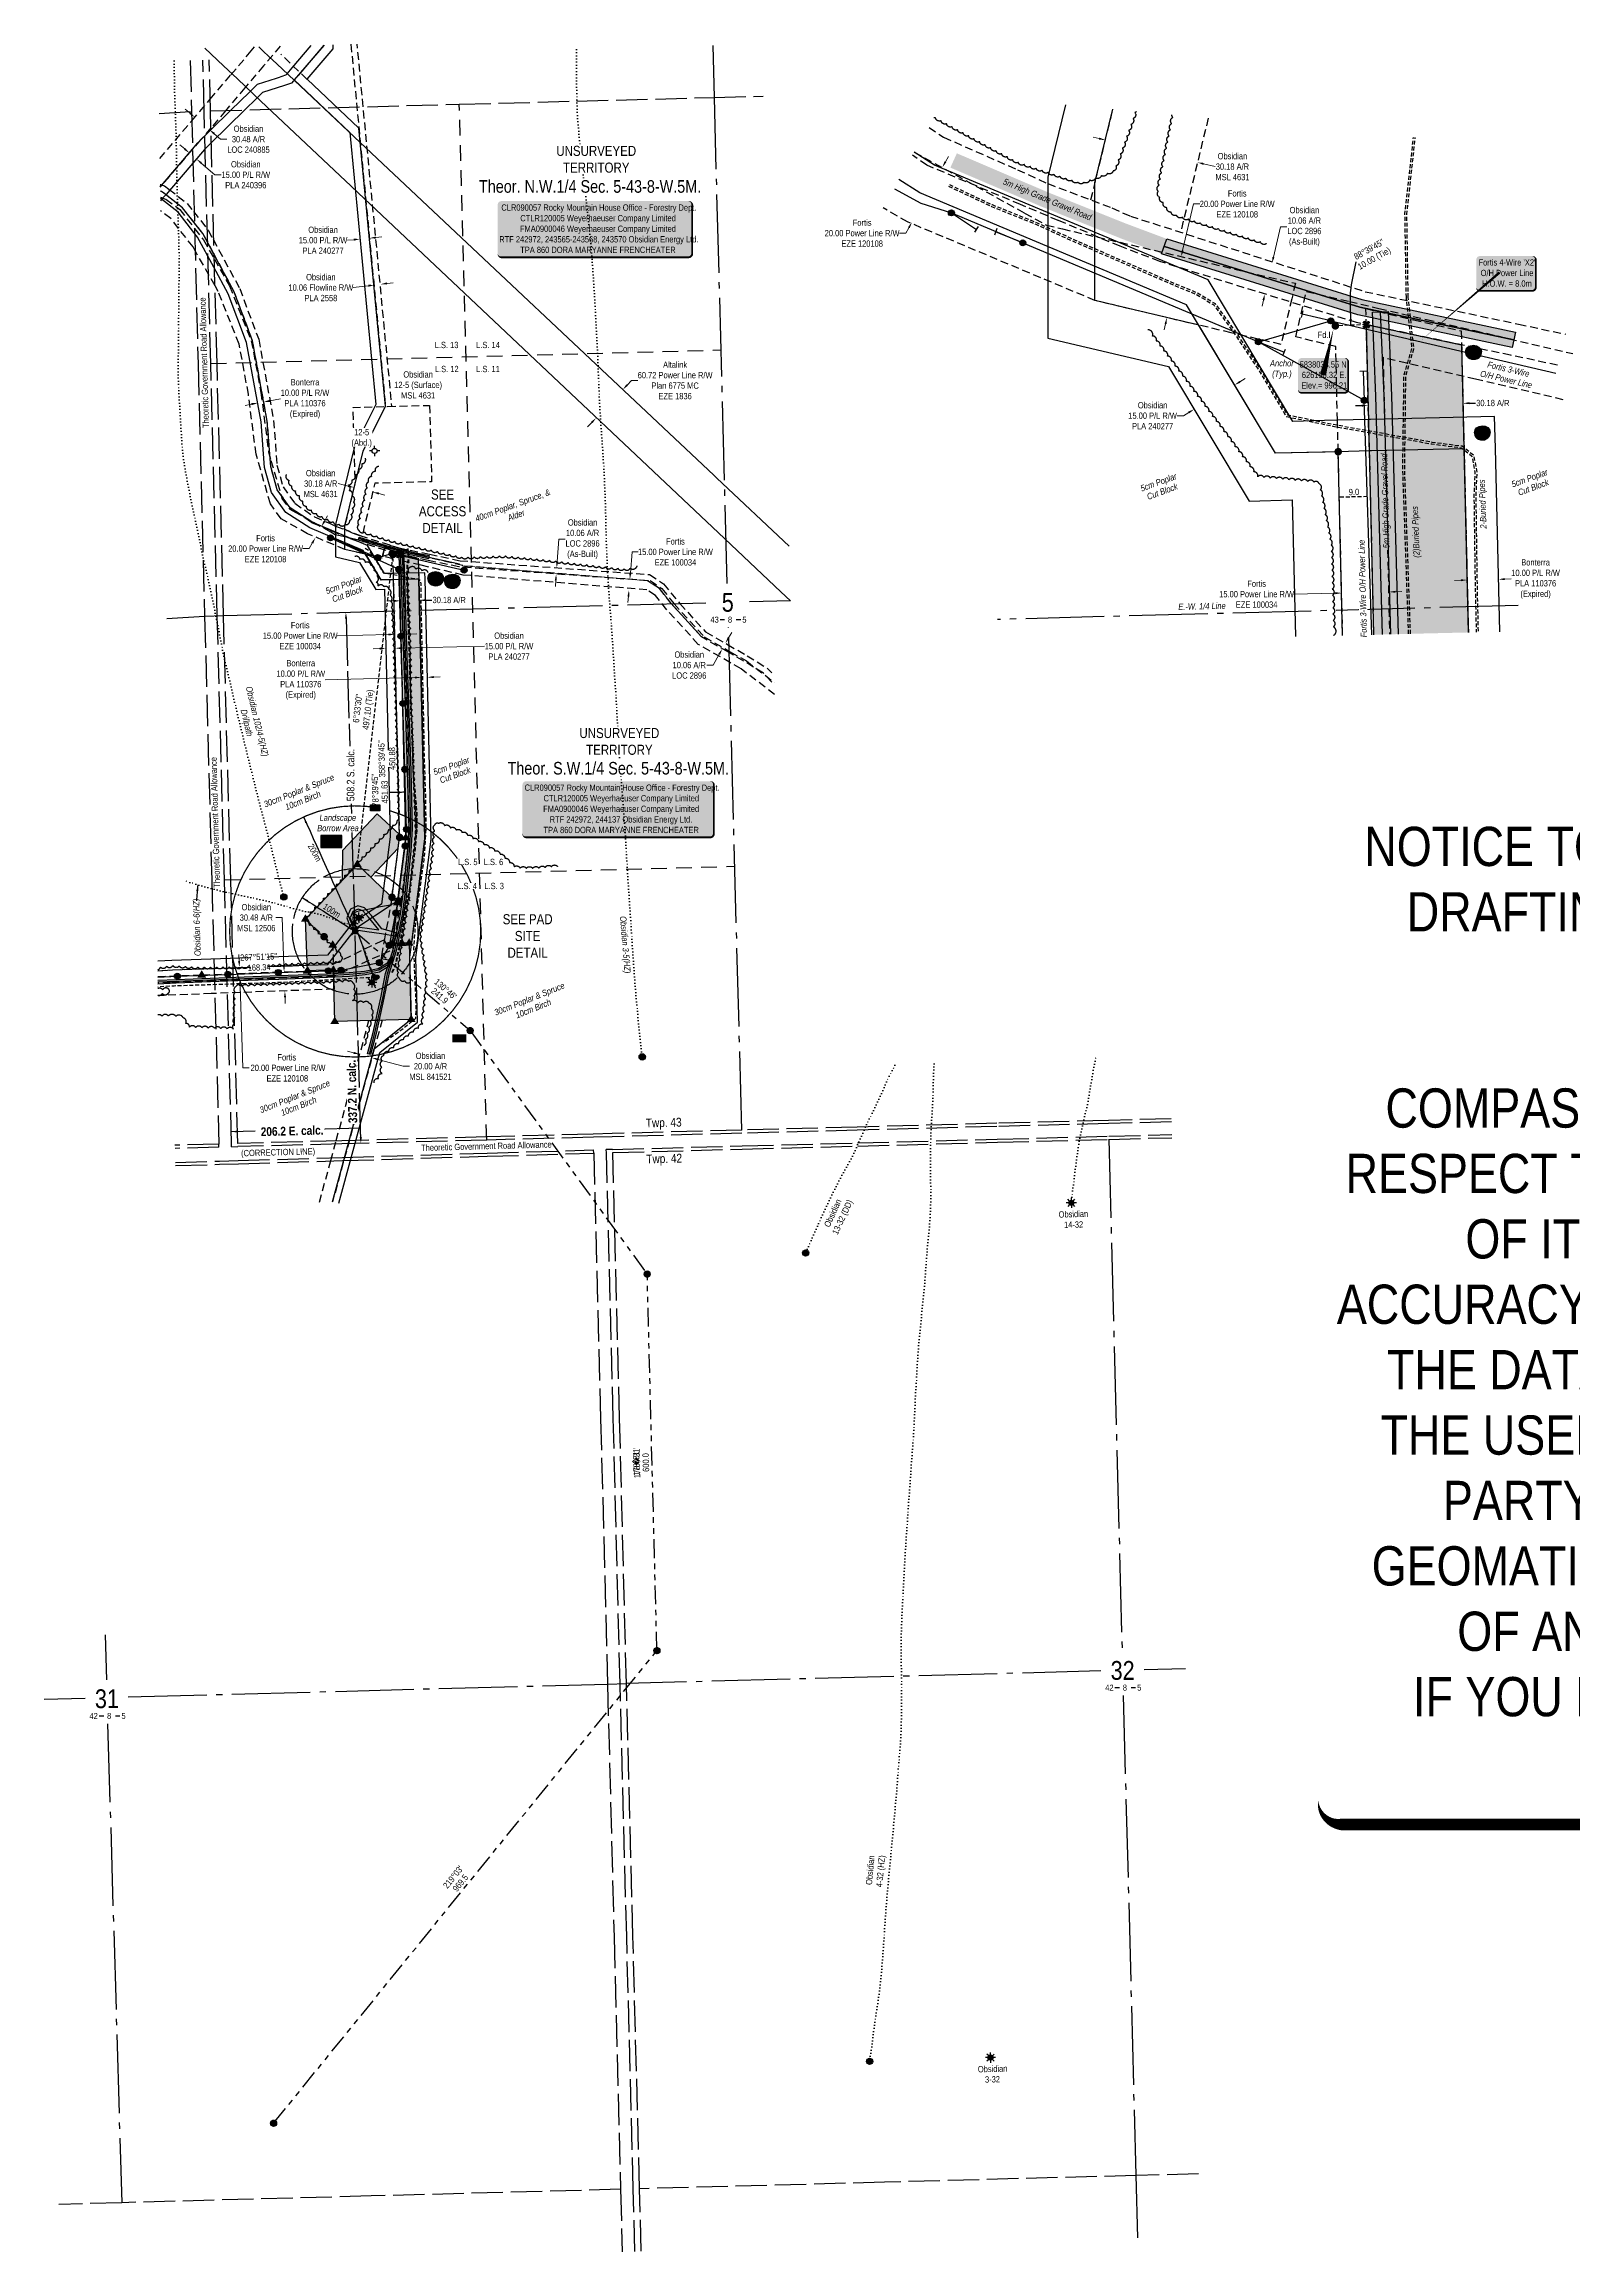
# Model space of a CAD drawing. Extents: x 624559 to 631602, y 5835336 to 5838851.
# Drawn here: x 625635 to 628070, y 5835336 to 5838851 of the extents above; entities that cross this region are included whole.
import ezdxf
from ezdxf.enums import TextEntityAlignment as Align

# ---------------------------------------------------------------- set-up
doc = ezdxf.new("R2010")
doc.units = 0
doc.header["$LTSCALE"] = 5
for name, pattern in [('0', [1, 1, 0]), ('foc-ACCESSROAD', [3.75, 2.5, -1.25]), ('foc-BUFFER', [16.75, 15, -1.75]), ('foc-COORDS', [16.75, 15, -1.75]), ('foc-DOT', [1, 0.2, -0.8]), ('foc-DRILLPATH', [14.75, 6, -1.75, 1.75, -1.75, 1.75, -1.75]), ('foc-FLOWLINE', [3.75, 2.5, -1.25]), ('foc-LSD', [8, 5, -3]), ('foc-QUARTERLINE', [33, 25, -3, 2, -3]), ('foc-TIELINE', [1.875, 1.25, -0.625]), ('foc-UNSURVEYED', [12.5, 10, -2.5]), ('POWERLINE5', [7.8, 2.4, -0.6, 0.6, -0.6, 0.6, -0.6, 2.4]), ('UG_PIPE', [1.875, 1.25, -0.625])]:
    doc.linetypes.add(name, pattern=pattern)
for name, color, linetype in [('10', 1, 'Continuous'), ('9', 3, 'Continuous'), ('ABADATA-DRILL', 8, 'foc-DOT'), ('ABADATA-DRILL-T', 8, 'Continuous'), ('AS-CABLE', 224, 'foc-CABLE'), ('AS-PIPE-UG', 44, 'UG_PIPE'), ('AS-POWER', 104, 'foc-POWER'), ('AS-POWER-EXISTING', 72, 'POWERLINE5'), ('AS-POWER-T', 104, 'Continuous'), ('AS-ROADS', 254, 'Continuous'), ('AS-SURFACE IMPACT', 7, 'Continuous'), ('AS-SYMBOL', 7, 'Continuous'), ('AS-UNDERLAY-H', 141, 'Continuous'), ('AUX-BUFFER', 7, 'foc-BUFFER'), ('C-AR', 13, 'foc-ACCESSROAD'), ('C-RW', 13, 'Continuous'), ('C-SYMBOL', 7, 'Continuous'), ('C-WS', 13, 'foc-ACCESSROAD'), ('D-TXT', 6, 'Continuous'), ('DETAIL-T', 7, 'Continuous'), ('DRILL-T', 8, 'Continuous'), ('F-EZE', 190, 'foc-FLOWLINE'), ('F-RW', 190, 'Continuous'), ('F-WS-S', 190, 'Continuous'), ('L-BD', 7, 'Continuous'), ('L-DETAIL-T', 3, 'Continuous'), ('L-MON', 1, 'Continuous'), ('L-ROAD-T', 7, 'Continuous'), ('L-SECLBL', 7, 'Continuous'), ('L-SECQ', 8, 'foc-QUARTERLINE'), ('L-SECTION-LSD', 7, 'foc-LSD'), ('L-TIE', 7, 'foc-TIELINE'), ('L-UNS-T', 3, 'Continuous'), ('L-USEC', 7, 'foc-UNSURVEYED'), ('P-CROSSINGS', 250, 'Continuous'), ('P-OFFSETS', 7, 'foc-COORDS'), ('P-PDRILLPATH', 12, 'foc-DRILLPATH'), ('P-PROPOSED', 10, 'Continuous'), ('P-PROPOSED-H', 21, 'Continuous'), ('P-TEMP-BLOCKS', 250, 'Continuous'), ('P-TEMP-H', 41, 'Continuous'), ('P-TEMP_BORROW PIT', 46, 'Continuous'), ('P-TXT', 4, 'Continuous'), ('T-BUSH', 110, '0'), ('T-BUSH-T', 110, 'Continuous'), ('T-EXISTING TFA-T', 220, 'Continuous'), ('T-TIE', 201, 'foc-TIELINE')]:
    doc.layers.add(name, color=color, linetype=linetype)
for name, color, linetype, lineweight in [('C-AR-T', 13, 'Continuous', 9), ('C-RW-T', 13, 'Continuous', 9), ('C-WS-T', 13, 'Continuous', 9), ('F-EZE-T', 190, 'Continuous', 9), ('F-RW-T', 190, 'Continuous', 9), ('T-TEXT', 48, 'Continuous', 18)]:
    doc.layers.add(name, color=color, linetype=linetype, lineweight=lineweight)
doc.layers.add('DISCLAIMER', color=7, linetype='Continuous', plot=False)
doc.styles.add('100L', font='ARIALN.TTF', dxfattribs={"height": 11})
doc.styles.add('175L', font='ARIALN.TTF', dxfattribs={"height": 20})
doc.styles.add('80', font='ARIALN.TTF', dxfattribs={"height": 10})
doc.styles.add('80CG', font='ARIALN.TTF', dxfattribs={"height": 10})
doc.styles.add('80L', font='ARIALN.TTF', dxfattribs={"height": 10})
doc.styles.add('80LS', font='ARIALNI.TTF', dxfattribs={"height": 10})
doc.styles.add('Crossing', font='ARIALN.TTF', dxfattribs={"height": 10})
doc.styles.add('foc-LtypeFont', font='ARIALN.TTF', dxfattribs={"height": 7.35})
doc.styles.add('SIMPLEX', font='ARIALN.TTF')
doc.linetypes.add('foc-CABLE', pattern='A,2,-1,["C",foc-LtypeFont,S=0.2,R=0,X=-0.625,Y=-0.75],-1.24,8', length=12.24)
doc.linetypes.add('foc-POWER', pattern='A,6,-1,["P",foc-LtypeFont,S=0.2,R=0,X=-0.625,Y=-0.75],-1.24,4', length=12.24)
doc.dimstyles.new('CG2011', dxfattribs={"dimscale": 5, "dimtxt": 9, "dimasz": 2, "dimexe": 0.2, "dimexo": 0.0625, "dimgap": 0.5, "dimtad": 0, "dimtih": 1, "dimtoh": 1, "dimzin": 0, "dimdsep": 46, "dimtxsty": '80CG', "dimcen": 0.1, "dimse1": 1, "dimse2": 1, "dimclrd": 256, "dimclrt": 256, "dimaunit": 1, "dimadec": 4, "dimazin": 0, "dimtfac": 0.06, "dimtofl": 0, "dimtmove": 0, "dimatfit": 1, "dimfxl": 0.2, "dimtolj": 1, "dimtzin": 0, "dimlwd": -1, "dimarcsym": 0})
doc.dimstyles.new('Compass 5 000', dxfattribs={"dimscale": 5, "dimtxt": 9, "dimasz": 2, "dimexe": 0.2, "dimexo": 0.0625, "dimgap": 0.5, "dimtad": 0, "dimtih": 1, "dimtoh": 1, "dimzin": 0, "dimdsep": 46, "dimtxsty": '80CG', "dimcen": 0.1, "dimse1": 1, "dimse2": 1, "dimclrd": 256, "dimclrt": 256, "dimaunit": 1, "dimadec": 4, "dimazin": 0, "dimtfac": 0.06, "dimtofl": 0, "dimtmove": 0, "dimatfit": 1, "dimfxl": 0.2, "dimtolj": 1, "dimtzin": 0, "dimlwd": -1, "dimarcsym": 0})

msp = doc.modelspace()

# ---------------------------------------------------------------- texts
at = {"layer": 'ABADATA-DRILL-T', "char_height": 9.99645, "attachment_point": 1, "style": '80L'}
for s, width, insert, rotation in [('\\pi32.566;{\\fArial Narrow|b0|i1|c0|p34;Obsidian 102/4-5(HZ)\\P\\pi66.186;Drillpath}', 173.53066, (625957.949, 5837861.099), 283.480723), ('\\pi0.59053;{\\fArial Narrow|b0|i1|c0|p34;Obsidian 6-6(HZ)}', 87.28963, (625874.042, 5837398.253), 91.551436), ('\\pi0.60603;{\\fArial Narrow|b0|i1|c0|p34;Obsidian 3-5(HZ)}', 87.32063, (626561.745, 5837463.577), 274.58626)]:
    msp.add_mtext_dynamic_manual_height_columns(s, width=width, gutter_width=50.018, heights=[0], dxfattribs=dict(at, insert=insert, rotation=rotation))
at = {"layer": 'AS-PIPE-UG', "char_height": 9.99645, "attachment_point": 2, "style": '80L'}
for s, insert, width, rotation in [('{\\fArial Narrow|b0|i1|c0|p34;2-Buried Pipes}', (627920.834, 5838118.438), 75.18244, 92.128581), ('{\\fArial Narrow|b0|i1|c0|p34;(2)Buried Pipes}', (627814.325, 5838074.148), 78.99419, 92.023562)]:
    msp.add_mtext(s, dxfattribs=dict(at, insert=insert, width=width, rotation=rotation))
at = {"layer": 'AS-POWER', "insert": (627606.288, 5838347.961), "char_height": 9.99645, "width": 37.37868, "attachment_point": 2, "style": '80L'}
msp.add_mtext('{\\fArial Narrow|b0|i1|c0|p34;Anchor\\P(Typ.)}', dxfattribs=at)
at = {"layer": 'AS-POWER', "insert": (627968.423, 5838338.451), "char_height": 9.99645, "width": 80.64435, "attachment_point": 2, "rotation": 346.89889, "style": '80L'}
msp.add_mtext('{\\fArial Narrow|b0|i1|c0|p34;Fortis 3-Wire\\PO/H Power Line}', dxfattribs=at)
at = {"layer": 'AUX-BUFFER', "style": '80CG'}
for s, rotation, p in [('200m', 299.080603, (626065.712, 5837563.708)), ('100m', 327.411627, (626092.894, 5837471.441))]:
    msp.add_text(s, height=10, rotation=rotation, dxfattribs=at).set_placement(p, align=Align.MIDDLE_CENTER)
at = {"layer": 'C-RW', "insert": (626230.321, 5838308.404), "char_height": 9.99645, "width": 72.59809, "attachment_point": 5, "style": '80CG'}
msp.add_mtext('\\A1;Obsidian\\P12-5 (Surface)\\PMSL 4631', dxfattribs=at)
at = {"layer": 'D-TXT', "color": 3, "char_height": 13.995, "attachment_point": 1, "rotation": 1.522853, "style": '80L'}
for s, insert in [('Twp. 43', (626592.841, 5837140.044)), ('Twp. 42', (626593.616, 5837082.719))]:
    msp.add_mtext_dynamic_manual_height_columns(s, width=101.4314, gutter_width=47.517, heights=[0], dxfattribs=dict(at, insert=insert))
at = {"layer": 'DRILL-T', "char_height": 9.99645, "attachment_point": 1, "style": '80L'}
for s, insert, rotation in [('\\pi17.333;Obsidian\\P\\pi11.892;13-32 (DD)', (626869.288, 5836954.591), 65.472401), ('\\pi17.333;Obsidian\\P\\pi25.516;14-32', (627233.144, 5836991.943), 1.525653), ('\\pi17.333;Obsidian\\P\\pi15.161;4-32 (HZ)', (626941.692, 5835903.077), 84.863391), ('\\pi17.333;Obsidian\\P\\pi28.315;3-32', (627104.488, 5835630.837), 1.525653)]:
    msp.add_mtext_dynamic_manual_height_columns(s, width=78.48433, gutter_width=50.018, heights=[0], dxfattribs=dict(at, insert=insert, rotation=rotation))
at = {"layer": 'F-EZE-T', "style": '80CG'}
for s, height, p in [('Fortis', 9.9965, (626006.271, 5837232.675, 984.76)), ('Fortis', 9.9929, (626006.335, 5837232.768, 984.41)), ('20.00 Power Line R/W', 9.99645, (625963.452, 5837215.929, 984.76)), ('20.00 Power Line R/W', 9.9929, (625963.532, 5837216.028, 984.41)), ('EZE 120108', 9.9965, (625988.818, 5837199.163, 984.76)), ('EZE 120108', 9.9929, (625988.889, 5837199.267, 984.41))]:
    msp.add_text(s, height=height, dxfattribs=at).set_placement(p)
at = {"layer": 'L-BD', "style": '80L'}
for s, rotation, p in [('451.63', 91.3403, (626176.97, 5837660.202)), ('241.9', 319.2325, (626264.69, 5837335.615)), ("130°46'", 319.2325, (626273.992, 5837346.404)), ("178�31'", 91.485, (626577.979, 5836592.064)), ('600.0', 91.485, (626592.968, 5836592.453))]:
    msp.add_text(s, height=9.9965, rotation=rotation, dxfattribs=at).set_placement(p, align=Align.MIDDLE)
at = {"layer": 'L-BD', "color": 6, "style": '80L'}
for s, rotation, p in [("178°31'", 91.485, (626577.979, 5836592.064)), ('600.0', 91.485, (626592.968, 5836592.453)), ("219°03'", 50.9469, (626286.027, 5835932.366)), ('969.5', 50.9469, (626297.672, 5835922.918))]:
    msp.add_text(s, height=9.9965, rotation=rotation, dxfattribs=at).set_placement(p, align=Align.MIDDLE)
at = {"layer": 'L-BD', "attachment_point": 2, "style": '80L'}
for s, insert, char_height, width, rotation in [("88°39'45'' \\P10.00 (Tie)", (627742.653, 5838528.88), 9.9929, 54.76096, 29.273518), ("6°33'30''\\P497.10 (Tie)", (626128.716, 5837793.829), 9.99645, 61.14923, 83.4423)]:
    msp.add_mtext(s, dxfattribs=dict(at, insert=insert, char_height=char_height, width=width, rotation=rotation))
at = {"layer": 'L-DETAIL-T', "char_height": 16, "width": 109.47514, "attachment_point": 5, "style": '80CG'}
for s, insert in [('SEE ACCESS DETAIL', (626269.211, 5838107.227)), ('SEE PAD SITE DETAIL', (626404.779, 5837430.922))]:
    msp.add_mtext(s, dxfattribs=dict(at, insert=insert))
at = {"layer": 'L-MON', "color": 1, "insert": (627675.133, 5838388.157), "char_height": 10, "width": 44.3292, "attachment_point": 5, "style": '80CG'}
msp.add_mtext('\\A1;Fd.I.', dxfattribs=at)
at = {"layer": 'L-ROAD-T', "style": '80L'}
msp.add_text('(CORRECTION LINE)', height=10, rotation=1.52272, dxfattribs=at).set_placement((626007.264, 5837086.614), align=Align.MIDDLE_CENTER)
at = {"layer": 'L-SECQ', "insert": (627478.838, 5837961.01), "char_height": 9.99645, "width": 72.37989, "attachment_point": 2, "rotation": 1.522797, "style": '80L'}
msp.add_mtext('{\\fArial Narrow|b0|i1|c0|p34;E.-W. 1/4 Line}', dxfattribs=at)
at = {"layer": 'T-BUSH-T', "style": '80LS'}
for p in [(627409.657, 5838153.444), (628000.685, 5838160.014), (626111.721, 5837990.192), (626283.244, 5837701.913)]:
    msp.add_text('5cm Poplar', height=10, rotation=20, dxfattribs=at).set_placement(p, align=Align.MIDDLE_CENTER)
at = {"layer": 'T-BUSH-T', "char_height": 10, "width": 120.91173, "attachment_point": 2, "style": '80LS'}
for s, insert, rotation in [('40cm Poplar, Spruce, &\\PAlder', (626379.197, 5838121.409), 20), ('30cm Poplar & Spruce\\P10cm Birch', (626038.693, 5837666.885), 21.793926), ('30cm Poplar & Spruce\\P10cm Birch', (626405.739, 5837335.336), 21.793926)]:
    msp.add_mtext(s, dxfattribs=dict(at, insert=insert, rotation=rotation))
at = {"layer": 'T-TEXT', "style": '80LS'}
for p in [(628006.706, 5838145.301), (627415.678, 5838138.731), (626117.742, 5837975.478), (626289.265, 5837687.199)]:
    msp.add_text('Cut Block', height=10, rotation=20, dxfattribs=at).set_placement(p, align=Align.MIDDLE_CENTER)
at = {"layer": 'T-TEXT', "insert": (627234.699, 5838608.567), "char_height": 9.99645, "width": 145.78493, "attachment_point": 2, "rotation": 337.235669, "style": '80L', "bg_fill": 1, "box_fill_scale": 1, "bg_fill_color": 254, "bg_fill_transparency": 0}
msp.add_mtext('{\\fArial Narrow|b0|i1|c0|p34;5m High Grade Gravel Road}', dxfattribs=at)
at = {"layer": 'T-TEXT', "insert": (627765.888, 5838123.687), "char_height": 9.99645, "width": 145.78493, "attachment_point": 2, "rotation": 91.354147, "style": '80L'}
msp.add_mtext('{\\fArial Narrow|b0|i1|c0|p34;5m High Grade Gravel Road}', dxfattribs=at)
at = {"layer": 'T-TIE', "style": '80L'}
msp.add_text('9.0', height=9.9965, rotation=1.340197, dxfattribs=at).set_placement((627712.938, 5838132.794))

# ---------------------------------------------------------------- blocks, each defined once
blk = doc.blocks.new('L-SECLBL')
at = {"layer": '9', "color": 7}
for p, q in [((-5.1, -27.8), (-12.3, -27.8)), ((20.7, -27.8), (13.5, -27.8))]:
    blk.add_line(p, q, dxfattribs=at)
at = {"layer": '10', "color": 2, "style": 'SIMPLEX'}
blk.add_attdef('SEC', text='', height=30, dxfattribs=at).set_placement((0, 0), align=Align.MIDDLE)
at = {"layer": '10', "color": 5, "style": '80L'}
blk.add_attdef('TWP', text='', height=9.5, dxfattribs=at).set_placement((-14.4, -27.4), align=Align.MIDDLE_RIGHT)
blk.add_attdef('RGE', text='', height=9.5, dxfattribs=at).set_placement((3.6, -27.4), align=Align.MIDDLE_CENTER)
blk.add_attdef('MER', text='', height=9.5, dxfattribs=at).set_placement((23.2, -27.4), align=Align.MIDDLE_LEFT)
blk = doc.blocks.new('LABEL_ROAD_THEORETIC')
at = {"layer": 'L-ROAD-T', "style": '80L'}
blk.add_text('Theoretic Government Road Allowance', height=10, dxfattribs=at).set_placement((0, 0), align=Align.MIDDLE_CENTER)
blk = doc.blocks.new('RISER')
h = blk.add_hatch(color=255)
h.dxf.hatch_style = 1
edge = h.paths.add_edge_path()
edge.add_arc((0, 0), 0.7, 0, 360)
blk.add_hatch(color=48).paths.add_polyline_path([(0.58, -0.15), (-0.58, -0.15, 0.774597)])
at = {"color": 48}
blk.add_line((-0.58, -0.15), (0.58, -0.15), dxfattribs=at)
blk.add_circle((0, 0), 0.6, dxfattribs=at)
blk = doc.blocks.new('GAS')
h = blk.add_hatch(color=255)
h.dxf.hatch_style = 1
edge = h.paths.add_edge_path()
edge.add_arc((0, 0), 0.9, 0, 360)
for p, q in [((-0.81, 0), (-1.62, 0)), ((-0.57, 0.57), (-1.14, 1.14)), ((0, 0.81), (0, 1.62)), ((0.57, 0.57), (1.14, 1.14)), ((1.62, 0), (0.81, 0)), ((-0.57, -0.57), (-1.14, -1.14)), ((0, -0.81), (0, -1.62)), ((1.14, -1.14), (0.57, -0.57))]:
    blk.add_line(p, q)
blk.add_circle((0, 0), 0.8)
blk = doc.blocks.new('POWERPOLE')
h = blk.add_hatch(color=255)
edge = h.paths.add_edge_path()
edge.add_arc((0, 0), 0.96, 0, 360)
at = {"linetype": 'Continuous'}
for p, q in [((0.68, -0.68), (-0.68, 0.68)), ((-0.68, -0.68), (0.68, 0.68))]:
    blk.add_line(p, q, dxfattribs=at)
blk.add_circle((0, 0), 0.96, dxfattribs=at)
blk = doc.blocks.new('fdia')
at = {"color": 255, "const_width": 1}
blk.add_lwpolyline([(-0.5, 0, 1), (0.5, 0, 1)], format="xyb", close=True, dxfattribs=at)
blk = doc.blocks.new('Fdiaa')
blk.add_blockref('fdia', (0, 0))
blk = doc.blocks.new('fdib')
at = {"color": 1, "const_width": 1.6}
blk.add_lwpolyline([(-0.4, 0, 1), (0.4, 0, 1)], format="xyb", close=True, dxfattribs=at)
at = {"color": 1}
blk.add_circle((0, 0), 0.8, dxfattribs=at)
blk = doc.blocks.new('Fdibb')
blk.add_blockref('fdib', (0, 0))
blk = doc.blocks.new('fdicc')
for name in ['Fdibb', 'Fdiaa']:
    blk.add_blockref(name, (0, 0))
blk = doc.blocks.new('FDI')
blk.add_blockref('fdicc', (0, 0))
blk = doc.blocks.new('STRIA')
blk.add_hatch(color=255).paths.add_polyline_path([(-0.04, 1.52), (-1.47, -0.87), (1.39, -0.87)])
blk = doc.blocks.new('STRIAA')
blk.add_blockref('STRIA', (0, 0))
blk = doc.blocks.new('STRIB')
at = {"color": 1}
blk.add_solid([(-1.12, -0.67), (-0.04, 1.13), (1.04, -0.67)], dxfattribs=at)
blk = doc.blocks.new('STRIBB')
blk.add_blockref('STRIB', (0, 0))
blk = doc.blocks.new('STRICC')
for name in ['STRIAA', 'STRIBB']:
    blk.add_blockref(name, (0, 0))
blk = doc.blocks.new('fdspike')
blk.add_blockref('STRICC', (0, 0))
blk = doc.blocks.new('TRIA')
blk.add_hatch(color=255).paths.add_polyline_path([(-0.04, 1.52), (-1.47, -0.87), (1.39, -0.87)])
blk = doc.blocks.new('TRIAA')
blk.add_blockref('TRIA', (0, 0))
blk = doc.blocks.new('TRIB')
at = {"color": 1}
blk.add_lwpolyline([(-1.12, -0.67), (-0.04, 1.13), (1.04, -0.67)], close=True, dxfattribs=at)
blk = doc.blocks.new('TRIBB')
blk.add_blockref('TRIB', (0, 0))
blk = doc.blocks.new('TRICC')
for name in ['TRIAA', 'TRIBB']:
    blk.add_blockref(name, (0, 0))
blk = doc.blocks.new('plspike')
blk.add_blockref('TRICC', (0, 0))
blk = doc.blocks.new('WC')
at = {"layer": 'L-MON'}
h = blk.add_hatch(color=255, dxfattribs=at)
h.dxf.hatch_style = 1
edge = h.paths.add_edge_path()
edge.add_arc((0, 0), 0.9, 0, 360)
at = {"layer": 'L-MON', "color": 240, "flags": 128}
for points in [[(-0.62, 0.5), (-1.23, 1.12)], [(0.52, 0.61), (1.13, 1.21)], [(-1.18, -1.18), (-0.56, -0.57)], [(1.16, -1.18), (0.56, -0.57)]]:
    blk.add_lwpolyline(points, dxfattribs=at)
at = {"layer": 'L-MON', "color": 240}
for radius in [0.8, 0.373]:
    blk.add_circle((0, 0), radius, dxfattribs=at)
blk = doc.blocks.new('TEMP')
h = blk.add_hatch(color=255)
h.dxf.hatch_style = 1
h.paths.add_polyline_path([(0, 0.25), (-0.67, 1.15), (-0.67, 0.67), (-1.15, 0.67), (-0.25, 0), (-1.15, -0.67), (-0.67, -0.67), (-0.67, -1.15), (0, -0.25), (0.67, -1.15), (0.67, -0.67), (1.15, -0.67), (0.25, 0), (1.15, 0.67), (0.67, 0.67), (0.67, 1.15)])
h.paths.add_polyline_path([(0.57, 0.85), (0.57, 0.57), (0.85, 0.57), (0.08, 0), (0.85, -0.57), (0.57, -0.57), (0.57, -0.85), (0, -0.08), (-0.57, -0.85), (-0.57, -0.57), (-0.85, -0.57), (-0.08, 0), (-0.85, 0.57), (-0.57, 0.57), (-0.57, 0.85), (0, 0.08)], flags=16)
h = blk.add_hatch(color=1)
h.dxf.hatch_style = 1
h.paths.add_polyline_path([(0, 0.08), (-0.57, 0.85), (-0.57, 0.57), (-0.85, 0.57), (-0.08, 0), (-0.85, -0.57), (-0.57, -0.57), (-0.57, -0.85), (0, -0.08), (0.57, -0.85), (0.57, -0.57), (0.85, -0.57), (0.08, 0), (0.85, 0.57), (0.57, 0.57), (0.57, 0.85)])
at = {"color": 1}
for p, q in [((-0.08, 0), (0.08, 0)), ((0, 0.08), (0, -0.08))]:
    blk.add_line(p, q, dxfattribs=at)
at = {"color": 255, "flags": 128}
blk.add_lwpolyline([(-0.25, 0), (-1.15, 0.67), (-0.67, 0.67), (-0.67, 1.15), (0, 0.25), (0.67, 1.15), (0.67, 0.67), (1.15, 0.67), (0.25, 0), (1.15, -0.67), (0.67, -0.67), (0.67, -1.15), (0, -0.25), (-0.67, -1.15), (-0.67, -0.67), (-1.15, -0.67)], close=True, dxfattribs=at)
at = {"color": 1, "flags": 128}
blk.add_lwpolyline([(-0.08, 0), (-0.85, 0.57), (-0.57, 0.57), (-0.57, 0.85), (0, 0.08), (0.57, 0.85), (0.57, 0.57), (0.85, 0.57), (0.08, 0), (0.85, -0.57), (0.57, -0.57), (0.57, -0.85), (0, -0.08), (-0.57, -0.85), (-0.57, -0.57), (-0.85, -0.57)], close=True, dxfattribs=at)
blk = doc.blocks.new('*D56')
at = {"layer": 'P-OFFSETS', "transparency": 16777216}
for p, q in [((626115.5, 5837936.3), (626121.4, 5837733)), ((626130.1, 5837438.1), (626124.1, 5837641.4))]:
    blk.add_line(p, q, dxfattribs=at)
blk.add_solid([(626117.1, 5837936.3), (626113.8, 5837936.2), (626115.2, 5837946.3)], dxfattribs=at)
at = {"layer": 'P-OFFSETS', "transparency": 16777216, "insert": (626122.8, 5837687.2), "char_height": 10, "attachment_point": 5, "rotation": 90, "style": '80CG'}
blk.add_mtext('\\A1;{\\H1.2x;508.2 S. calc.}', dxfattribs=at)
blk = doc.blocks.new('_None')
blk = doc.blocks.new('*U59')
h = blk.add_hatch(color=255)
edge = h.paths.add_edge_path()
edge.add_line((-146.5, -45.5), (146.5, -45.5))
edge.add_arc((146.5, -39.5), 6, 270, 360)
edge.add_line((152.5, -39.5), (152.5, 38))
edge.add_arc((146.5, 38), 6, 0, 90)
edge.add_line((146.5, 44), (-146.5, 44))
edge.add_arc((-146.5, 38), 6, 90, 180)
edge.add_line((-152.5, 38), (-152.5, -39.5))
edge.add_arc((-146.5, -39.5), 6, 180, 270)
at = {"color": 44, "flags": 128}
blk.add_lwpolyline([(-146.5, -45.5, 3, 3, 0), (146.5, -45.5, 3, 3, 0.414214), (152.5, -39.5, 3, 3, 0), (152.5, 38, 3, 0, 0.414214), (146.5, 44, 0, 0, 0), (-146.5, 44, 0, 0, 0.414214), (-152.5, 38, 0, 0, 0), (-152.5, -39.5, 0, 3, 0.414214)], format="xyseb", close=True, dxfattribs=at)
at = {"color": 44, "style": '80'}
blk.add_attdef('ENTER_TEXT_001', (-36, -5), '', height=10, dxfattribs=at)
blk = doc.blocks.new('*U58')
h = blk.add_hatch(color=255)
edge = h.paths.add_edge_path()
edge.add_line((-149, -45.5), (149, -45.5))
edge.add_arc((149, -39.5), 6, 270, 360)
edge.add_line((155, -39.5), (155, 38))
edge.add_arc((149, 38), 6, 0, 90)
edge.add_line((149, 44), (-149, 44))
edge.add_arc((-149, 38), 6, 90, 180)
edge.add_line((-155, 38), (-155, -39.5))
edge.add_arc((-149, -39.5), 6, 180, 270)
at = {"color": 44, "flags": 128}
blk.add_lwpolyline([(-149, -45.5, 3, 3, 0), (149, -45.5, 3, 3, 0.414214), (155, -39.5, 3, 3, 0), (155, 38, 3, 0, 0.414214), (149, 44, 0, 0, 0), (-149, 44, 0, 0, 0.414214), (-155, 38, 0, 0, 0), (-155, -39.5, 0, 3, 0.414214)], format="xyseb", close=True, dxfattribs=at)
at = {"color": 44, "style": '80'}
blk.add_attdef('ENTER_TEXT_001', (-36, -5), '', height=10, dxfattribs=at)
blk = doc.blocks.new('BH-Existing')
at = {"layer": 'ABADATA-DRILL-T'}
h = blk.add_hatch(color=256, dxfattribs=at)
h.dxf.hatch_style = 1
edge = h.paths.add_edge_path()
edge.add_arc((0, 0), 0.5, 0, 360)
blk.add_circle((0, 0), 0.5, dxfattribs=at)
blk = doc.blocks.new('*D62')
at = {"layer": 'P-TXT', "transparency": 16777216}
for p, q in [((626192, 5837964.5), (626182, 5837964.2)), ((626242.1, 5837965.7), (626252.2, 5837965.9))]:
    blk.add_line(p, q, dxfattribs=at)
for points in [[(626192, 5837966.1), (626192.1, 5837962.8), (626202, 5837964.7)], [(626242.1, 5837967.3), (626242.2, 5837964), (626232.1, 5837965.4)]]:
    blk.add_solid(points, dxfattribs=at)
at = {"layer": 'P-TXT', "transparency": 16777216, "insert": (626279.8, 5837965.9), "char_height": 10, "attachment_point": 5, "style": '80CG'}
blk.add_mtext('\\A1;30.18 A/R', dxfattribs=at)
blk = doc.blocks.new('xing2')
h = blk.add_hatch(color=50)
h.dxf.hatch_style = 1
edge = h.paths.add_edge_path()
edge.add_ellipse((0, 0), major_axis=(-12.5, 0), ratio=0.816297, start_angle=0, end_angle=360)
h = blk.add_hatch(color=250)
h.dxf.hatch_style = 1
edge = h.paths.add_edge_path()
edge.add_ellipse((0, -2), major_axis=(-12.5, 0), ratio=0.816297, start_angle=0, end_angle=180)
edge.add_line((12.5, -2), (12.5, 0))
edge.add_ellipse((0, 0), major_axis=(-12.5, 0), ratio=0.816297, start_angle=0, end_angle=180, ccw=False)
edge.add_line((-12.5, 0), (-12.5, -2))
at = {"color": 250}
blk.add_ellipse((0, 0), major_axis=(-12.5, 0), ratio=0.816297, dxfattribs=at)
blk.add_ellipse((0, -2), major_axis=(-12.5, 0), ratio=0.816297, start_param=0, end_param=3.141593, dxfattribs=at)
at = {"color": 250, "style": 'Crossing'}
blk.add_attdef('CROSSING', text='', height=9, dxfattribs=at).set_placement((0.1, 0), align=Align.MIDDLE_CENTER)
at = {"color": 250, "style": 'Crossing', "flags": 1}
for tag, p in [('DESCRIPTION', (0.1, -25.8)), ('LOCATION', (0.1, -39.3)), ('OWNER', (0.1, -12.5)), ('DWG_REF', (0.1, -52.8))]:
    blk.add_attdef(tag, text='', height=9, dxfattribs=at).set_placement(p, align=Align.MIDDLE_CENTER)
blk = doc.blocks.new('plbh')
at = {"layer": 'L-MON'}
h = blk.add_hatch(color=255, dxfattribs=at)
h.dxf.hatch_style = 1
edge = h.paths.add_edge_path()
edge.add_arc((0, 0), 1.16, 0, 360)
h = blk.add_hatch(color=256, dxfattribs=at)
h.dxf.hatch_style = 1
h.paths.add_polyline_path([(-0.96, 0, 1), (0.96, 0, 1)])
h.paths.add_polyline_path([(0.91, 0, -1), (-0.91, 0, -1)], flags=16)
h.paths.add_polyline_path([(0.45, 0, -1), (-0.45, 0, -1)], flags=0)
h = blk.add_hatch(color=256, dxfattribs=at)
h.dxf.hatch_style = 1
h.paths.add_polyline_path([(-0.45, 0, 1), (0.45, 0, 1)])
h.paths.add_polyline_path([(0.4, 0, -1), (-0.4, 0, -1)], flags=16)
at = {"layer": 'L-MON', "color": 240}
for radius in [0.96, 0.91, 0.45, 0.4]:
    blk.add_circle((0, 0), radius, dxfattribs=at)
blk = doc.blocks.new('ICP_text')
at = {"color": 14, "insert": (-10.8, -0.5), "char_height": 10, "attachment_point": 5, "style": '80L', "bg_fill": 1, "box_fill_scale": 1.15, "bg_fill_color": 255, "bg_fill_transparency": 0}
blk.add_mtext_dynamic_manual_height_columns('ICP', width=19.07, gutter_width=47.5, heights=[0], dxfattribs=at)
blk = doc.blocks.new('GABD')
for p, q in [((-0.81, 0), (-1.62, 0)), ((0, 0.81), (0, 1.62)), ((1.62, 0), (0.81, 0)), ((0, -0.81), (0, -1.62))]:
    blk.add_line(p, q)
blk.add_circle((0, 0), 0.8)
blk = doc.blocks.new('Temporary Area')
h = blk.add_hatch(color=191)
h.dxf.hatch_style = 1
h.paths.add_polyline_path([(-16.8, -9.4), (16.3, -9.4), (16.3, 9.1), (-16.8, 9.1)])
at = {"color": 250}
for points in [[(-17, -9.6), (16.5, -9.6), (16.5, 9.3), (-17, 9.3)], [(-16.9, -9.5), (16.4, -9.5), (16.4, 9.2), (-16.9, 9.2)]]:
    blk.add_lwpolyline(points, close=True, dxfattribs=at)
at = {"color": 250, "style": '80L'}
blk.add_attdef('TEMPORARY', text='', height=9, dxfattribs=at).set_placement((0, -0.1), align=Align.MIDDLE_CENTER)
blk = doc.blocks.new('*D79')
at = {"layer": 'C-AR-T', "transparency": 16777216}
for p, q in [((626013.7, 5837460.1), (626003.7, 5837460.1)), ((626016.5, 5837383.9), (626013.7, 5837460.1)), ((626018.4, 5837333.5), (626018.7, 5837323.5))]:
    blk.add_line(p, q, dxfattribs=at)
for points in [[(626018.2, 5837384), (626014.8, 5837383.8), (626016.9, 5837373.9)], [(626020, 5837333.5), (626016.7, 5837333.4), (626018, 5837343.5)]]:
    blk.add_solid(points, dxfattribs=at)
at = {"layer": 'C-AR-T', "transparency": 16777216, "insert": (625972.6, 5837460.1), "char_height": 10, "attachment_point": 5, "style": '80CG'}
blk.add_mtext('\\A1;Obsidian\\P30.48 A/R\\PMSL 12506', dxfattribs=at)
blk = doc.blocks.new('*D80')
at = {"layer": 'C-AR-T', "transparency": 16777216}
for p, q in [((626724.9, 5837905.6), (626729.9, 5837914.3)), ((626710, 5837879.5), (626700.1, 5837862.3)), ((626700.1, 5837862.3), (626690.1, 5837862.3))]:
    blk.add_line(p, q, dxfattribs=at)
for points in [[(626708.5, 5837880.4), (626711.4, 5837878.7), (626714.9, 5837888.2)], [(626723.4, 5837906.5), (626726.3, 5837904.8), (626719.9, 5837897)]]:
    blk.add_solid(points, dxfattribs=at)
at = {"layer": 'C-AR-T', "transparency": 16777216, "insert": (626662.2, 5837862.3), "char_height": 10, "attachment_point": 5, "style": '80CG'}
blk.add_mtext('\\A1;Obsidian\\P10.06 A/R\\PLOC 2896', dxfattribs=at)
blk = doc.blocks.new('*D81')
at = {"layer": 'C-AR-T', "transparency": 16777216}
for p, q in [((626127.6, 5837244.9), (626118, 5837247.5)), ((626166.3, 5837234.4), (626206.5, 5837223.4)), ((626206.5, 5837223.4), (626216.5, 5837223.4))]:
    blk.add_line(p, q, dxfattribs=at)
for points in [[(626128.1, 5837246.5), (626127.2, 5837243.3), (626137.3, 5837242.3)], [(626166.7, 5837236), (626165.8, 5837232.8), (626156.6, 5837237)]]:
    blk.add_solid(points, dxfattribs=at)
at = {"layer": 'C-AR-T', "transparency": 16777216, "insert": (626250, 5837223.4), "char_height": 10, "attachment_point": 5, "style": '80CG'}
blk.add_mtext('\\A1;Obsidian\\P20.00 A/R\\PMSL 841521', dxfattribs=at)
blk = doc.blocks.new('*D82')
at = {"layer": 'C-AR-T', "transparency": 16777216}
for p, q in [((626118.9, 5838147.4), (626102.8, 5838151.3)), ((626167.6, 5838135.5), (626177.4, 5838133.1))]:
    blk.add_line(p, q, dxfattribs=at)
for points in [[(626119.3, 5838149), (626118.5, 5838145.7), (626128.6, 5838145)], [(626168, 5838137.1), (626167.2, 5838133.9), (626157.9, 5838137.9)]]:
    blk.add_solid(points, dxfattribs=at)
at = {"layer": 'C-AR-T', "transparency": 16777216, "insert": (626075.1, 5838151.3), "char_height": 10, "attachment_point": 5, "style": '80CG'}
blk.add_mtext('\\A1;Obsidian\\P30.18 A/R\\PMSL 4631', dxfattribs=at)
blk = doc.blocks.new('*D83')
at = {"layer": 'C-RW-T', "transparency": 16777216}
for p, q in [((625867, 5838741.2), (625859.4, 5838747.7)), ((625905.4, 5838708.5), (625915.7, 5838699.7)), ((625915.7, 5838699.7), (625925.7, 5838699.7))]:
    blk.add_line(p, q, dxfattribs=at)
for points in [[(625868.1, 5838742.5), (625865.9, 5838739.9), (625874.6, 5838734.7)], [(625906.5, 5838709.8), (625904.3, 5838707.2), (625897.8, 5838715)]]:
    blk.add_solid(points, dxfattribs=at)
at = {"layer": 'C-RW-T', "transparency": 16777216, "insert": (625960.1, 5838699.7), "char_height": 10, "attachment_point": 5, "style": '80CG'}
blk.add_mtext('\\A1;Obsidian\\P30.48 A/R\\PLOC 240885', dxfattribs=at)
blk = doc.blocks.new('*D84')
at = {"layer": 'C-WS-T', "transparency": 16777216}
for p, q in [((626151, 5838466.3), (626126.9, 5838463.4)), ((626180.8, 5838470), (626190.7, 5838471.2))]:
    blk.add_line(p, q, dxfattribs=at)
for points in [[(626180.6, 5838471.7), (626181, 5838468.3), (626170.9, 5838468.8)], [(626150.8, 5838468), (626151.2, 5838464.7), (626160.9, 5838467.6)]]:
    blk.add_solid(points, dxfattribs=at)
at = {"layer": 'C-WS-T', "transparency": 16777216, "insert": (626075.4, 5838463.4), "char_height": 10, "attachment_point": 5, "style": '80CG'}
blk.add_mtext('\\A1;Obsidian\\P10.06 Flowline R/W\\PPLA 2558', dxfattribs=at)
blk = doc.blocks.new('*D74')
at = {"layer": 'F-EZE-T', "transparency": 16777216}
for p, q in [((626081.1, 5838091.4), (626086, 5838100.1)), ((626061.7, 5838056.4), (626056.9, 5838047.7)), ((626056.9, 5838047.7), (626046.9, 5838047.7))]:
    blk.add_line(p, q, dxfattribs=at)
for points in [[(626079.7, 5838092.2), (626082.6, 5838090.6), (626076.3, 5838082.7)], [(626060.3, 5838057.3), (626063.2, 5838055.6), (626066.6, 5838065.2)]]:
    blk.add_solid(points, dxfattribs=at)
at = {"layer": 'F-EZE-T', "transparency": 16777216, "insert": (625987.3, 5838047.7), "char_height": 10, "attachment_point": 5, "style": '80CG'}
blk.add_mtext('\\A1;Fortis\\P20.00 Power Line R/W\\PEZE 120108', dxfattribs=at)
blk = doc.blocks.new('*D75')
at = {"layer": 'F-EZE-T', "transparency": 16777216}
for p, q in [((626568.4, 5838008.9), (626571.1, 5838042.5)), ((626571.1, 5838042.5), (626581.1, 5838042.5)), ((626565.4, 5837971.8), (626564.6, 5837961.8))]:
    blk.add_line(p, q, dxfattribs=at)
for points in [[(626563.7, 5837971.9), (626567.1, 5837971.6), (626566.2, 5837981.7)], [(626566.7, 5838009), (626570.1, 5838008.7), (626567.6, 5837998.9)]]:
    blk.add_solid(points, dxfattribs=at)
at = {"layer": 'F-EZE-T', "transparency": 16777216, "insert": (626640.2, 5838042.5), "char_height": 10, "attachment_point": 5, "style": '80CG'}
blk.add_mtext('\\A1;Fortis\\P15.00 Power Line R/W\\PEZE 100034', dxfattribs=at)
blk = doc.blocks.new('*D76')
at = {"layer": 'F-RW-T', "transparency": 16777216}
for p, q in [((626563.3, 5838308.3), (626570.1, 5838315.6)), ((626570.1, 5838315.6), (626580.1, 5838315.6)), ((626507.1, 5838248.7), (626500.2, 5838241.5))]:
    blk.add_line(p, q, dxfattribs=at)
for points in [[(626562, 5838309.4), (626564.5, 5838307.2), (626556.4, 5838301)], [(626505.9, 5838249.9), (626508.3, 5838247.6), (626513.9, 5838256)]]:
    blk.add_solid(points, dxfattribs=at)
at = {"layer": 'F-RW-T', "transparency": 16777216, "insert": (626639.7, 5838315.6), "char_height": 10, "attachment_point": 5, "style": '80CG'}
blk.add_mtext('\\A1;Altalink\\P60.72 Power Line R/W\\PPlan 6775 MC\\PEZE 1836', dxfattribs=at)
blk = doc.blocks.new('*D77')
at = {"layer": 'F-RW-T', "transparency": 16777216}
for p, q in [((626225.2, 5837842.4), (626082.5, 5837838.8)), ((626255.2, 5837843.2), (626265.2, 5837843.4))]:
    blk.add_line(p, q, dxfattribs=at)
for points in [[(626225.1, 5837844.1), (626225.2, 5837840.8), (626235.2, 5837842.7)], [(626255.1, 5837844.9), (626255.2, 5837841.5), (626245.2, 5837842.9)]]:
    blk.add_solid(points, dxfattribs=at)
at = {"layer": 'F-RW-T', "transparency": 16777216, "insert": (626043.4, 5837838.8), "char_height": 10, "attachment_point": 5, "style": '80CG'}
blk.add_mtext('\\A1;Bonterra\\P10.00 P/L R/W\\PPLA 110376\\P(Expired)', dxfattribs=at)
blk = doc.blocks.new('*D78')
at = {"layer": 'F-RW-T', "transparency": 16777216}
for p, q in [((625964.8, 5838277.7), (625955, 5838275.9)), ((625994.3, 5838283.2), (626011, 5838286.2))]:
    blk.add_line(p, q, dxfattribs=at)
for points in [[(625964.5, 5838279.4), (625965.1, 5838276.1), (625974.6, 5838279.5)], [(625994, 5838284.8), (625994.6, 5838281.5), (625984.5, 5838281.4)]]:
    blk.add_solid(points, dxfattribs=at)
at = {"layer": 'F-RW-T', "transparency": 16777216, "insert": (626050.1, 5838286.2), "char_height": 10, "attachment_point": 5, "style": '80CG'}
blk.add_mtext('\\A1;Bonterra\\P10.00 P/L R/W\\PPLA 110376\\P(Expired)', dxfattribs=at)
blk = doc.blocks.new('*U88')
h = blk.add_hatch(color=255)
edge = h.paths.add_edge_path()
edge.add_line((-41.5, -28.5), (41.5, -28.5))
edge.add_arc((41.5, -22.5), 6, 270, 360)
edge.add_line((47.5, -22.5), (47.5, 21))
edge.add_arc((41.5, 21), 6, 0, 90)
edge.add_line((41.5, 27), (-41.5, 27))
edge.add_arc((-41.5, 21), 6, 90, 180)
edge.add_line((-47.5, 21), (-47.5, -22.5))
edge.add_arc((-41.5, -22.5), 6, 180, 270)
at = {"color": 104, "flags": 128}
blk.add_lwpolyline([(-41.5, -28.5, 3, 3, 0), (41.5, -28.5, 3, 3, 0.414214), (47.5, -22.5, 3, 3, 0), (47.5, 21, 3, 0, 0.414214), (41.5, 27, 0, 0, 0), (-41.5, 27, 0, 0, 0.414214), (-47.5, 21, 0, 0, 0), (-47.5, -22.5, 0, 3, 0.414214)], format="xyseb", close=True, dxfattribs=at)
at = {"color": 104, "style": '80'}
blk.add_attdef('ENTER_TEXT_001', (-26.8, -4.9), '', height=10, dxfattribs=at)
blk = doc.blocks.new('*U89')
h = blk.add_hatch(color=254)
edge = h.paths.add_edge_path()
edge.add_line((-34, -28.5), (34, -28.5))
edge.add_arc((34, -22.5), 6, 270, 360)
edge.add_line((40, -22.5), (40, 21))
edge.add_arc((34, 21), 6, 0, 90)
edge.add_line((34, 27), (-34, 27))
edge.add_arc((-34, 21), 6, 90, 180)
edge.add_line((-40, 21), (-40, -22.5))
edge.add_arc((-34, -22.5), 6, 180, 270)
at = {"color": 1, "flags": 128}
blk.add_lwpolyline([(16.7, 73.9, 0, 10, 0), (0, 0, 5, 5, 0)], format="xyseb", dxfattribs=at)
blk.add_lwpolyline([(-34, -28.5, 3, 3, 0), (34, -28.5, 3, 3, 0.414214), (40, -22.5, 3, 3, 0), (40, 21, 3, 0, 0.414214), (34, 27, 0, 0, 0), (-34, 27, 0, 0, 0.414214), (-40, 21, 0, 0, 0), (-40, -22.5, 0, 3, 0.414214)], format="xyseb", close=True, dxfattribs=at)
at = {"color": 1, "style": '80'}
blk.add_attdef('ENTER_TEXT_001', (-36, -5), '', height=10, dxfattribs=at)
blk = doc.blocks.new('*D96')
at = {"layer": 'C-RW-T', "transparency": 16777216}
for p, q in [((626162.8, 5838543.1), (626172.7, 5838544)), ((626127.9, 5838539.7), (626118, 5838538.8))]:
    blk.add_line(p, q, dxfattribs=at)
for points in [[(626162.6, 5838544.7), (626162.9, 5838541.4), (626152.8, 5838542.1)], [(626127.8, 5838541.4), (626128.1, 5838538.1), (626137.9, 5838540.7)]]:
    blk.add_solid(points, dxfattribs=at)
at = {"layer": 'C-RW-T', "transparency": 16777216, "insert": (626078.9, 5838538.8), "char_height": 10, "attachment_point": 5, "style": '80CG'}
blk.add_mtext('\\A1;Obsidian\\P15.00 P/L R/W\\PPLA 240277', dxfattribs=at)
blk = doc.blocks.new('*D97')
at = {"layer": 'C-RW-T', "transparency": 16777216}
for p, q in [((626168.8, 5837888.5), (626158.8, 5837888.3)), ((626203.8, 5837889.3), (626336, 5837892.4))]:
    blk.add_line(p, q, dxfattribs=at)
for points in [[(626168.8, 5837890.2), (626168.8, 5837886.8), (626178.8, 5837888.7)], [(626203.8, 5837891), (626203.9, 5837887.6), (626193.8, 5837889.1)]]:
    blk.add_solid(points, dxfattribs=at)
at = {"layer": 'C-RW-T', "transparency": 16777216, "insert": (626375.1, 5837892.4), "char_height": 10, "attachment_point": 5, "style": '80CG'}
blk.add_mtext('\\A1;Obsidian\\P15.00 P/L R/W\\PPLA 240277', dxfattribs=at)
blk = doc.blocks.new('*D100')
at = {"layer": 'C-AR-T', "transparency": 16777216}
for p, q in [((627592.8, 5838511.9), (627604.1, 5838560.4)), ((627604.1, 5838560.4), (627614.1, 5838560.4)), ((627576.8, 5838443.4), (627574.6, 5838433.7))]:
    blk.add_line(p, q, dxfattribs=at)
for points in [[(627591.2, 5838512.3), (627594.4, 5838511.5), (627590.5, 5838502.2)], [(627575.2, 5838443.8), (627578.5, 5838443), (627579.1, 5838453.1)]]:
    blk.add_solid(points, dxfattribs=at)
at = {"layer": 'C-AR-T', "transparency": 16777216, "insert": (627642.1, 5838560.4), "char_height": 10, "attachment_point": 5, "style": '80CG'}
blk.add_mtext('\\A1;Obsidian\\P10.06 A/R\\PLOC 2896\\P(As-Built)', dxfattribs=at)
blk = doc.blocks.new('*D101')
at = {"layer": 'C-AR-T', "transparency": 16777216}
for p, q in [((627315.4, 5838700.7), (627305.6, 5838703)), ((627481.5, 5838660.4), (627499.9, 5838656))]:
    blk.add_line(p, q, dxfattribs=at)
for points in [[(627315.8, 5838702.3), (627315, 5838699.1), (627325.1, 5838698.3)], [(627481.9, 5838662), (627481.1, 5838658.8), (627471.8, 5838662.8)]]:
    blk.add_solid(points, dxfattribs=at)
at = {"layer": 'C-AR-T', "transparency": 16777216, "insert": (627527.5, 5838656), "char_height": 10, "attachment_point": 5, "style": '80CG'}
blk.add_mtext('\\A1;Obsidian\\P30.18 A/R\\PMSL 4631', dxfattribs=at)
blk = doc.blocks.new('*D102')
at = {"layer": 'F-EZE-T', "transparency": 16777216}
for p, q in [((627691.3, 5837976.8), (627625.1, 5837975.2)), ((627787.2, 5837979), (627797.2, 5837979.3))]:
    blk.add_line(p, q, dxfattribs=at)
for points in [[(627787.2, 5837980.7), (627787.2, 5837977.4), (627777.2, 5837978.8)], [(627691.2, 5837978.5), (627691.3, 5837975.1), (627701.3, 5837977)]]:
    blk.add_solid(points, dxfattribs=at)
at = {"layer": 'F-EZE-T', "transparency": 16777216, "insert": (627566, 5837975.2), "char_height": 10, "attachment_point": 5, "style": '80CG'}
blk.add_mtext('\\A1;Fortis\\P15.00 Power Line R/W\\PEZE 100034', dxfattribs=at)
blk = doc.blocks.new('*D103')
at = {"layer": 'F-EZE-T', "transparency": 16777216}
for p, q in [((627070.2, 5838663.7), (627075.1, 5838672.4)), ((627007.2, 5838550.1), (626997.2, 5838550.1)), ((627012, 5838558.8), (627007.2, 5838550.1))]:
    blk.add_line(p, q, dxfattribs=at)
for points in [[(627068.8, 5838664.5), (627071.7, 5838662.9), (627065.4, 5838654.9)], [(627010.6, 5838559.6), (627013.5, 5838558), (627016.9, 5838567.6)]]:
    blk.add_solid(points, dxfattribs=at)
at = {"layer": 'F-EZE-T', "transparency": 16777216, "insert": (626937.6, 5838550.1), "char_height": 10, "attachment_point": 5, "style": '80CG'}
blk.add_mtext('\\A1;Fortis\\P20.00 Power Line R/W\\PEZE 120108', dxfattribs=at)
blk = doc.blocks.new('*D104')
at = {"layer": 'F-EZE-T', "transparency": 16777216}
for p, q in [((627448.2, 5838522.5), (627465.5, 5838596.7)), ((627465.5, 5838596.7), (627475.5, 5838596.7)), ((627420.9, 5838405.7), (627418.7, 5838396))]:
    blk.add_line(p, q, dxfattribs=at)
for points in [[(627446.6, 5838522.9), (627449.8, 5838522.1), (627445.9, 5838512.8)], [(627419.3, 5838406.1), (627422.6, 5838405.3), (627423.2, 5838415.4)]]:
    blk.add_solid(points, dxfattribs=at)
at = {"layer": 'F-EZE-T', "transparency": 16777216, "insert": (627535.1, 5838596.7), "char_height": 10, "attachment_point": 5, "style": '80CG'}
blk.add_mtext('\\A1;Fortis\\P20.00 Power Line R/W\\PEZE 120108', dxfattribs=at)
blk = doc.blocks.new('*D105')
at = {"layer": 'F-RW-T', "transparency": 16777216}
for p, q in [((627891.3, 5837997.5), (627881.3, 5837997.2)), ((627961.3, 5837999.1), (627971.3, 5837999.4))]:
    blk.add_line(p, q, dxfattribs=at)
for points in [[(627891.3, 5837999.1), (627891.4, 5837995.8), (627901.3, 5837997.7)], [(627961.2, 5838000.8), (627961.3, 5837997.5), (627951.3, 5837998.9)]]:
    blk.add_solid(points, dxfattribs=at)
at = {"layer": 'F-RW-T', "transparency": 16777216, "insert": (628010.4, 5837999.4), "char_height": 10, "attachment_point": 5, "style": '80CG'}
blk.add_mtext('\\A1;Bonterra\\P10.00 P/L R/W\\PPLA 110376\\P(Expired)', dxfattribs=at)
blk = doc.blocks.new('*U85')
at = {"color": 72}
blk.add_line((-0.42, -1.02), (0.42, 1.02), dxfattribs=at)
at = {"layer": 'AS-SYMBOL', "color": 72, "flags": 128}
blk.add_lwpolyline([(-8.17, 3.34), (0, 0)], dxfattribs=at)
blk = doc.blocks.new('*U86')
at = {"color": 72}
blk.add_line((0.25, 1.07), (-0.25, -1.07), dxfattribs=at)
at = {"layer": 'AS-SYMBOL', "color": 72, "flags": 128}
blk.add_lwpolyline([(9.2, -2.13), (0, 0)], dxfattribs=at)
blk = doc.blocks.new('*U87')
at = {"color": 72}
blk.add_line((1.1, 0.04), (-1.1, -0.04), dxfattribs=at)
at = {"layer": 'AS-SYMBOL', "color": 72, "flags": 128}
blk.add_lwpolyline([(0.32, -9.25), (0, 0)], dxfattribs=at)
blk = doc.blocks.new('*U98')
at = {"color": 72}
blk.add_line((-0.6, -0.92), (0.6, 0.92), dxfattribs=at)
at = {"layer": 'AS-SYMBOL', "color": 72, "flags": 128}
blk.add_lwpolyline([(-8.04, 5.24), (0, 0)], dxfattribs=at)
blk = doc.blocks.new('*U99')
at = {"color": 72}
blk.add_line((0.41, 1.02), (-0.41, -1.02), dxfattribs=at)
at = {"layer": 'AS-SYMBOL', "color": 72, "flags": 128}
blk.add_lwpolyline([(8.65, -3.5), (0, 0)], dxfattribs=at)
blk = doc.blocks.new('*D106')
at = {"layer": 'P-TXT', "transparency": 16777216}
for p, q in [((627733.7, 5838275.3), (627723.7, 5838275.1)), ((627904.7, 5838279.4), (627914.7, 5838279.6))]:
    blk.add_line(p, q, dxfattribs=at)
for points in [[(627733.6, 5838277), (627733.7, 5838273.7), (627743.7, 5838275.6)], [(627904.6, 5838281), (627904.7, 5838277.7), (627894.7, 5838279.1)]]:
    blk.add_solid(points, dxfattribs=at)
at = {"layer": 'P-TXT', "transparency": 16777216, "insert": (627942.3, 5838279.6), "char_height": 10, "attachment_point": 5, "style": '80CG'}
blk.add_mtext('\\A1;30.18 A/R', dxfattribs=at)
blk = doc.blocks.new('*D107')
at = {"layer": 'C-RW-T', "transparency": 16777216}
for p, q in [((627539.5, 5838313.4), (627548, 5838318.5)), ((627458, 5838264.6), (627449.4, 5838259.4)), ((627449.4, 5838259.4), (627439.4, 5838259.4))]:
    blk.add_line(p, q, dxfattribs=at)
for points in [[(627538.6, 5838314.8), (627540.3, 5838312), (627530.9, 5838308.3)], [(627457.1, 5838266), (627458.8, 5838263.2), (627466.6, 5838269.7)]]:
    blk.add_solid(points, dxfattribs=at)
at = {"layer": 'C-RW-T', "transparency": 16777216, "insert": (627400.3, 5838259.4), "char_height": 10, "attachment_point": 5, "style": '80CG'}
blk.add_mtext('\\A1;Obsidian\\P15.00 P/L R/W\\PPLA 240277', dxfattribs=at)
blk = doc.blocks.new('*D116')
at = {"layer": 'C-AR-T', "transparency": 16777216}
for p, q in [((626451.8, 5838027.2), (626454.4, 5838062.9)), ((626454.4, 5838062.9), (626464.4, 5838062.9)), ((626449.6, 5837997.3), (626448.9, 5837987.3))]:
    blk.add_line(p, q, dxfattribs=at)
for points in [[(626450.1, 5838027.3), (626453.5, 5838027.1), (626451.1, 5838017.2)], [(626448, 5837997.4), (626451.3, 5837997.2), (626450.3, 5838007.3)]]:
    blk.add_solid(points, dxfattribs=at)
at = {"layer": 'C-AR-T', "transparency": 16777216, "insert": (626492.3, 5838062.9), "char_height": 10, "attachment_point": 5, "style": '80CG'}
blk.add_mtext('\\A1;Obsidian\\P10.06 A/R\\PLOC 2896\\P(As-Built)', dxfattribs=at)
blk = doc.blocks.new('*D117')
at = {"layer": 'C-RW-T', "transparency": 16777216}
for p, q in [((625858.5, 5838684.2), (625850.8, 5838690.7)), ((625884.8, 5838661.7), (625906.7, 5838643.1)), ((625906.7, 5838643.1), (625916.7, 5838643.1))]:
    blk.add_line(p, q, dxfattribs=at)
for points in [[(625859.5, 5838685.4), (625857.4, 5838682.9), (625866.1, 5838677.7)], [(625885.9, 5838663), (625883.8, 5838660.5), (625877.2, 5838668.2)]]:
    blk.add_solid(points, dxfattribs=at)
at = {"layer": 'C-RW-T', "transparency": 16777216, "insert": (625955.8, 5838643.1), "char_height": 10, "attachment_point": 5, "style": '80CG'}
blk.add_mtext('\\A1;Obsidian\\P15.00 P/L R/W\\PPLA 240396', dxfattribs=at)
blk = doc.blocks.new('*D118')
at = {"layer": 'F-EZE-T', "transparency": 16777216}
for p, q in [((626183.3, 5837911), (626101.6, 5837909.1)), ((626218.3, 5837911.8), (626228.3, 5837912.1))]:
    blk.add_line(p, q, dxfattribs=at)
for points in [[(626183.3, 5837912.7), (626183.3, 5837909.3), (626193.3, 5837911.2)], [(626218.2, 5837913.5), (626218.3, 5837910.2), (626208.3, 5837911.6)]]:
    blk.add_solid(points, dxfattribs=at)
at = {"layer": 'F-EZE-T', "transparency": 16777216, "insert": (626042.5, 5837909.1), "char_height": 10, "attachment_point": 5, "style": '80CG'}
blk.add_mtext('\\A1;Fortis\\P15.00 Power Line R/W\\PEZE 100034', dxfattribs=at)
blk = doc.blocks.new('Disclaimer_Legal')
at = {"layer": 'DISCLAIMER', "color": 254, "flags": 128}
blk.add_lwpolyline([(-3612.9, -1104.6, 37.5, 37.5, 0), (4096.1, -1104.6, 37.5, 37.5, 0.414214), (4171.1, -1029.6, 37.5, 37.5, 0), (4171.1, 2078.7, 37.5, 0, 0.414214), (4096.1, 2153.7, 0, 0, 0), (-3612.9, 2153.7, 0, 0, 0.414214), (-3687.9, 2078.7, 0, 0, 0), (-3687.9, -1029.6, 0, 37.5, 0.414214)], format="xyseb", close=True, dxfattribs=at)
at = {"layer": 'DISCLAIMER', "color": 254, "insert": (241.6, 533.9), "char_height": 125, "width": 7717.568, "attachment_point": 5, "style": '80'}
blk.add_mtext('NOTICE TO THE CORPORATION, PERSON &/OR PERSONS REGARDING THIS COMPUTER AIDED DESIGN AND DRAFTING (CADD) FILES. ACCEPTANCE OF THE CADD DATA IS BASED ON THE FOLLOWING DISCLAIMER WHICH COVERS ALL CADD DATA RECIEVED FROM COMPASS GEOMATICS LTD.\\P{\\fArial Narrow|b1|i0|c0|p34;DISCLAIMER}\\PCOMPASS GEOMATICS LTD. MAKES NO REPRESENTATION OR WARRANTIES, EXPRESS OR IMPLIED, WITH RESPECT TO THE REUSE OF THE DATA PROVIDED HEREWITH, REGARDLESS OF ITS FORMAT OR THE MEANS OF ITS TRANSMISSION. THERE IS NO GUARANTEE OR REPRESENTATION TO THE USER AS TO THE ACCURACY, CURRENCY, SUITABILITY OR RELIABILITY OF THIS DATA FOR ANY PURPOSE. THE USER ACCEPTS THE DATA "AS IS", AND ASSUMES ALL RISKS ASSOCIATED WITH ITS USE. BY ACCEPTANCE OF THIS DATA, THE USER AGREES NOT TO TRANSMIT THIS DATA OR PROVIDE ACCESS OR ANY PART OF IT TO ANOTHER PARTY UNLESS THE USER SHALL INCLUDE WITH THE DATA A COPY OF THIS DISCLAIMER. COMPASS GEOMATICS LTD. ASSUMES NO RESPONSIBILITY FOR ACTUAL OR CONSEQUENTIAL DAMAGE AS A RESULT OF ANY USER\'S RELIANCE ON THIS DATA. THIS CADD FILE IS FOR ILLUSTRATION PURPOSES ONLY.\\PIF YOU REQUIRE MORE ACCURATE INFORMATION, PLEASE CONTACT DARCI ANGLEHART AT COMPASS GEOMATICS LTD. VIA EMAIL: darci.anglehart@compassgeomatics.ca OR CELL: 506-961-7292', dxfattribs=at)

# ---------------------------------------------------------------- dimensions: what is measured, and where the dimension line sits
at = {"layer": 'C-AR-T'}
for base, p1, p2, angle, text, picture, middle in [((627471.821, 5838662.764), (627343.522, 5838774.395), (627490.257, 5838738.834), 346.376793, 'Obsidian\\P30.18 A/R\\PMSL 4631', '*D101', (627527.528, 5838655.969)), ((627590.548, 5838502.156, 4923.8), (627942.031, 5838368.531, 9847.6), (627953.458, 5838417.548, 4923.8), 76.87666, 'Obsidian\\P10.06 A/R\\PLOC 2896\\P(As-Built)', '*D100', (627642.053, 5838560.386, 4923.8)), ((626128.61, 5838144.989), (626155.158, 5838126.518), (626125.852, 5838133.638), 166.344025, 'Obsidian\\P30.18 A/R\\PMSL 4631', '*D82', (626075.146, 5838151.257)), ((626451.073, 5838017.24), (626441.307, 5838007.923, 984.41), (626442.034, 5838017.898, 984.41), 85.834616, 'Obsidian\\P10.06 A/R\\PLOC 2896\\P(As-Built)', '*D116', (626492.329, 5838062.909)), ((626714.934, 5837888.229), (626706.51, 5837904.638, 984.41), (626701.514, 5837895.903, 984.41), 240.236258, 'Obsidian\\P10.06 A/R\\PLOC 2896', '*D80', (626662.152, 5837862.256))]:
    dim = msp.add_linear_dim(base=base, p1=p1, p2=p2, angle=angle, text=text, dimstyle='Compass 5 000', dxfattribs=at)
    dim.commit()
    dim.dimension.update_dxf_attribs({"geometry": picture, "text_midpoint": middle, "dimtype": 161})
at = {"layer": 'C-RW-T'}
for base, p1, p2, angle, text, picture, middle in [((625874.593, 5838734.735), (625936.495, 5838760.468), (625913.288, 5838780.213), 139.607277, 'Obsidian\\P30.48 A/R\\PLOC 240885', '*D83', (625960.06, 5838699.737)), ((625877.217, 5838668.207), (625854.114, 5838663.645), (625865.264, 5838654.158), 319.608835, 'Obsidian\\P15.00 P/L R/W\\PPLA 240396', '*D117', (625955.76, 5838643.145)), ((626137.876, 5838540.703), (626150.562, 5838565.509), (626135.635, 5838564.078), 185.474601, 'Obsidian\\P15.00 P/L R/W\\PPLA 240277', '*D96', (626078.881, 5838538.794)), ((626193.814, 5837889.077), (626178.918, 5837883.9), (626193.927, 5837884.25, 984.41), 1.335807, 'Obsidian\\P15.00 P/L R/W\\PPLA 240277', '*D97', (626375.085, 5837892.393))]:
    dim = msp.add_linear_dim(base=base, p1=p1, p2=p2, angle=angle, text=text, dimstyle='Compass 5 000', dxfattribs=at)
    dim.commit()
    dim.dimension.update_dxf_attribs({"geometry": picture, "text_midpoint": middle, "dimtype": 161})
dim = msp.add_aligned_dim(p1=(627556.37, 5838265.702), p2=(627492.055, 5838227.172), distance=-49.605, text='Obsidian\\P15.00 P/L R/W\\PPLA 240277', dimstyle='Compass 5 000', dxfattribs=at)
dim.commit()
dim.dimension.update_dxf_attribs({"geometry": '*D107', "text_midpoint": (627400.319, 5838259.448)})
at = {"layer": 'C-WS-T'}
dim = msp.add_linear_dim(base=(626170.863, 5838468.785), p1=(626179.005, 5838319.797), p2=(626188.98, 5838321.02), angle=6.990103, text='Obsidian\\P10.06 Flowline R/W\\PPLA 2558', dimstyle='Compass 5 000', dxfattribs=at)
dim.commit()
dim.dimension.update_dxf_attribs({"geometry": '*D84', "text_midpoint": (626075.41, 5838463.395), "dimtype": 161})
at = {"layer": 'F-EZE-T'}
for base, p1, p2, angle, text, picture, middle in [((627016.872, 5838567.566), (627054.717, 5838660.855), (627006.214, 5838573.483), 240.964024, 'Fortis\\P20.00 Power Line R/W\\PEZE 120108', '*D103', (626937.571, 5838550.08)), ((627445.902, 5838512.77), (627420.3, 5838416.113), (627443.002, 5838513.446), 76.871149, 'Fortis\\P20.00 Power Line R/W\\PEZE 120108', '*D104', (627535.064, 5838596.668)), ((626567.588, 5837998.905), (626566.007, 5837981.755, 984.41), (626567.392, 5837998.921, 984.41), 85.387626, 'Fortis\\P15.00 Power Line R/W\\PEZE 100034', '*D75', (626640.245, 5838042.497)), ((626193.297, 5837911.242), (626208.538, 5837899.788, 984.41), (626193.573, 5837899.439, 984.41), 181.335807, 'Fortis\\P15.00 Power Line R/W\\PEZE 100034', '*D118', (626042.496, 5837909.105))]:
    dim = msp.add_linear_dim(base=base, p1=p1, p2=p2, angle=angle, text=text, dimstyle='Compass 5 000', dxfattribs=at)
    dim.commit()
    dim.dimension.update_dxf_attribs({"geometry": picture, "text_midpoint": middle, "dimtype": 161})
dim = msp.add_aligned_dim(p1=(626078.886, 5838081.192), p2=(626069.193, 5838063.73), distance=-3.007, text='Fortis\\P20.00 Power Line R/W\\PEZE 120108', dimstyle='Compass 5 000', dxfattribs=at)
dim.commit()
dim.dimension.update_dxf_attribs({"geometry": '*D74', "text_midpoint": (625987.262, 5838047.703)})
at = {"layer": 'F-RW-T'}
for base, p1, p2, angle, text, picture, middle in [((626513.926, 5838256.009), (626587.323, 5838271.842), (626544.861, 5838226.828), 226.670966, 'Altalink\\P60.72 Power Line R/W\\PPlan 6775 MC\\PEZE 1836', '*D76', (626639.662, 5838315.572)), ((625984.472, 5838281.353), (625977.575, 5838263.575), (625987.403, 5838265.378), 10.396963, 'Bonterra\\P10.00 P/L R/W\\PPLA 110376\\P(Expired)', '*D78', (626050.05, 5838286.214)), ((627951.281, 5837998.892), (627899.378, 5838079.457), (627949.348, 5838080.638), 1.354147, 'Bonterra\\P10.00 P/L R/W\\PPLA 110376\\P(Expired)', '*D105', (628010.361, 5837999.365)), ((626235.161, 5837842.688), (626244.824, 5837856.211), (626234.824, 5837855.958), 181.451769, 'Bonterra\\P10.00 P/L R/W\\PPLA 110376\\P(Expired)', '*D77', (626043.401, 5837838.818))]:
    dim = msp.add_linear_dim(base=base, p1=p1, p2=p2, angle=angle, text=text, dimstyle='Compass 5 000', dxfattribs=at)
    dim.commit()
    dim.dimension.update_dxf_attribs({"geometry": picture, "text_midpoint": middle, "dimtype": 161})
at = {"layer": 'P-OFFSETS'}
dim = msp.add_aligned_dim(p1=(626130.081, 5837438.139), p2=(626115.165, 5837946.286), distance=0, text='{\\H1.2x;508.2 S. calc.}', dimstyle='CG2011', override={"dimtxt": 10, "dimgap": 1, "dimtad": 1, "dimjust": 0, "dimdec": 1, "dimblk1": 'None', "dimsah": 1, "dimtix": 0, "dimtmove": 0, "dimatfit": 1}, dxfattribs=at)
dim.commit()
dim.dimension.update_dxf_attribs({"geometry": '*D56', "text_midpoint": (626122.77, 5837687.215), "text_rotation": 90})
at = {"layer": 'P-TXT'}
for base, p1, p2, angle, picture, middle in [((627894.661, 5838279.147), (627743.954, 5838263.701, 4923.8), (627894.942, 5838267.267), 1.35316, '*D106', (627942.322, 5838279.619)), ((626232.115, 5837965.423), (626201.87, 5837971.428, 984.76), (626231.956, 5837972.139), 1.354147, '*D62', (626279.819, 5837965.897))]:
    dim = msp.add_linear_dim(base=base, p1=p1, p2=p2, angle=angle, text='30.18 A/R', dimstyle='Compass 5 000', dxfattribs=at)
    dim.commit()
    dim.dimension.update_dxf_attribs({"geometry": picture, "text_midpoint": middle, "dimtype": 161})

# ---------------------------------------------------------------- hatches: boundary and pattern name
at = {"layer": 'AS-ROADS'}
h = msp.add_hatch(color=256, dxfattribs=at)
h.dxf.hatch_style = 1
h.paths.add_polyline_path([(627414.72, 5838517.395), (627349.098, 5838541.946), (627223.533, 5838592.287), (627078.18, 5838654.473), (627088.532, 5838677.219), (627233.364, 5838615.27), (627358.128, 5838565.251), (627422.801, 5838541.026)])
h = msp.add_hatch(color=256, dxfattribs=at)
h.dxf.hatch_style = 1
h.paths.add_polyline_path([(627973.316, 5838368.095), (627727.416, 5838420.225), (627414.72, 5838517.395), (627422.801, 5838541.026), (627733.73, 5838444.442), (627978.5, 5838392.552)])
h = msp.add_hatch(color=256, dxfattribs=at)
h.dxf.hatch_style = 1
h.paths.add_polyline_path([(627766.649, 5837911.047), (627791.642, 5837911.634), (627780.986, 5838291.229), (627775.493, 5838425.444), (627750.514, 5838424.422), (627756, 5838290.367)])
h = msp.add_hatch(color=256, dxfattribs=at)
h.dxf.hatch_style = 1
h.paths.add_polyline_path([(626246.701, 5838031.665), (626197.521, 5838042.091), (626135.114, 5838061.477), (626136.598, 5838066.251), (626198.783, 5838046.935), (626247.737, 5838036.557)])
h = msp.add_hatch(color=256, dxfattribs=at)
h.dxf.hatch_style = 1
h.paths.add_polyline_path([(626207.136, 5838043.135), (626208.235, 5838016.292), (626211.284, 5837907.673), (626215.249, 5837800.568), (626218.64, 5837693.696), (626220.812, 5837601.357), (626218.67, 5837565.85), (626211.028, 5837493.13), (626207.241, 5837464.571), (626195.298, 5837407.382), (626183.448, 5837370.033), (626175.899, 5837331.645), (626163.425, 5837275.861), (626154.533, 5837242.041), (626149.697, 5837243.313), (626158.565, 5837277.043), (626171.005, 5837332.673), (626178.596, 5837371.275), (626190.456, 5837408.652), (626202.309, 5837465.411), (626206.062, 5837493.72), (626213.686, 5837566.262), (626215.808, 5837601.449), (626213.642, 5837693.558), (626210.251, 5837800.396), (626206.286, 5837907.511), (626203.237, 5838016.12), (626202.14, 5838042.931)])
h = msp.add_hatch(color=256, dxfattribs=at)
h.dxf.hatch_style = 1
h.paths.add_polyline_path([(626142.275, 5837471.123), (626151.522, 5837460.767), (626167.72, 5837440.462), (626149.173, 5837443.246), (626133.44, 5837445.407), (626125.501, 5837450.059), (626122.122, 5837459.602), (626126.24, 5837469.815), (626134.666, 5837473.489)])
h.paths.add_polyline_path([(626197.426, 5837435.275), (626172.656, 5837442.293), (626155.344, 5837463.993), (626145.083, 5837475.487), (626134.374, 5837478.815), (626122.368, 5837473.581), (626116.778, 5837459.718), (626121.397, 5837446.669), (626131.772, 5837440.589), (626148.461, 5837438.296), (626171.712, 5837434.807), (626196.064, 5837430.465)])
h = msp.add_hatch(color=256, dxfattribs=at)
h.dxf.hatch_style = 1
h.paths.add_polyline_path([(625815.646, 5837359.868), (625815.646, 5837354.863), (625845.011, 5837356.15), (625926.523, 5837359.386), (626008.298, 5837362.338), (626085.982, 5837365.196), (626120.862, 5837367.081), (626145.858, 5837369.357), (626168.662, 5837374.091), (626184.014, 5837383.206), (626191.282, 5837395.274), (626186.998, 5837397.854), (626180.38, 5837386.864), (626166.828, 5837378.817), (626145.12, 5837374.311), (626120.5, 5837372.069), (626085.756, 5837370.192), (626008.114, 5837367.334), (625926.333, 5837364.382), (625844.803, 5837361.146)])
at = {"layer": 'AS-UNDERLAY-H'}
h = msp.add_hatch(color=256, dxfattribs=at)
h.dxf.hatch_style = 1
h.paths.add_polyline_path([(626154.66, 5837639.776), (626169.453, 5837639.776), (626169.453, 5837630.054), (626154.66, 5837630.054)])
at = {"layer": 'P-PROPOSED-H'}
h = msp.add_hatch(color=256, dxfattribs=at)
h.dxf.hatch_style = 1
h.paths.add_polyline_path([(627752.808, 5837910.738), (627903.214, 5837914.257), (627896.297, 5838206.878), (627892.389, 5838372.325), (627740.836, 5838404.453), (627745.955, 5838203.329)])
h = msp.add_hatch(color=256, dxfattribs=at)
h.dxf.hatch_style = 1
h.paths.add_polyline_path([(626189.521, 5837419.06), (626197.644, 5837483.943), (626210.865, 5837587.436), (626201.232, 5837998.698), (626200.208, 5838038.937), (626230.529, 5838032.509), (626231.311, 5837999.408), (626241.087, 5837585.848), (626227.586, 5837480.156), (626219.959, 5837419.939)])
h = msp.add_hatch(color=256, dxfattribs=at)
h.dxf.hatch_style = 1
h.paths.add_polyline_path([(626219.471, 5837298.171), (626097.649, 5837294.974), (626095.523, 5837376.82), (626054.033, 5837375.265), (626050.932, 5837457.899), (626133.575, 5837544.918), (626197.644, 5837483.943), (626189.521, 5837419.06), (626204.738, 5837419.478), (626216.306, 5837419.837)])
at = {"layer": 'P-TEMP-H'}
h = msp.add_hatch(color=256, dxfattribs=at)
h.dxf.hatch_style = 1
h.paths.add_polyline_path([(626133.575, 5837544.918), (626154.992, 5837524.536), (626198.622, 5837570.561), (626200.84, 5837587.953), (626200.698, 5837592.401), (626164.81, 5837625.302), (626109.978, 5837567.049), (626109.514, 5837519.583)])

# ---------------------------------------------------------------- linework, layer by layer
at = {"layer": 'ABADATA-DRILL', "flags": 128}
for points in [[(625841.879, 5838824.383), (625841.912, 5838820.585), (625841.969, 5838801.42), (625842.204, 5838782.34), (625842.754, 5838763.097), (625843.5, 5838743.98), (625844.251, 5838724.653), (625844.776, 5838705.58), (625845.127, 5838686.273), (625845.476, 5838667.016), (625845.905, 5838647.8), (625846.316, 5838628.855), (625846.638, 5838609.506), (625847.183, 5838590.424), (625847.992, 5838571.219), (625848.783, 5838552.303), (625849.298, 5838533.21), (625849.509, 5838513.899), (625849.594, 5838494.824), (625849.421, 5838475.654), (625849.171, 5838456.751), (625848.964, 5838437.739), (625848.852, 5838418.519), (625848.766, 5838399.481), (625848.719, 5838380.463), (625848.407, 5838361.279), (625847.954, 5838342.101), (625848.069, 5838323.017), (625848.816, 5838303.86), (625849.874, 5838285.061), (625850.991, 5838265.894), (625852.142, 5838246.987), (625853.25, 5838227.799), (625854.584, 5838208.778), (625856.763, 5838189.968), (625859.689, 5838171.247), (625863.034, 5838152.598), (625866.793, 5838133.789), (625870.709, 5838115.104), (625874.657, 5838096.34), (625878.591, 5838077.726), (625882.518, 5838059.012), (625886.512, 5838040.399), (625890.564, 5838021.868), (625894.647, 5838003.288), (625898.792, 5837984.659), (625902.869, 5837965.928), (625906.786, 5837947.174), (625910.586, 5837928.366), (625914.359, 5837909.377), (625917.923, 5837890.753), (625921.816, 5837872.188), (625926.294, 5837853.458), (625930.776, 5837834.918), (625935.053, 5837816.563), (625939.28, 5837797.856), (625943.756, 5837779.186), (625948.422, 5837760.491), (625952.971, 5837741.702), (625957.414, 5837723.131), (625961.976, 5837704.593), (625966.658, 5837686.089), (625971.254, 5837667.401), (625976.001, 5837648.708), (625980.765, 5837630.476), (625985.597, 5837611.955), (625990.574, 5837593.248), (625995.494, 5837574.799), (626000.247, 5837556.256), (626004.819, 5837537.718), (626009.505, 5837519.044), (626011.516, 5837511.323), (626016.364, 5837492.953)], [(626482.861, 5838842.671), (626482.774, 5838824.405), (626482.706, 5838805.446), (626482.757, 5838786.121), (626483.049, 5838767.142), (626483.538, 5838748.299), (626484.602, 5838729.66), (626486.293, 5838710.737), (626488.118, 5838692.049), (626489.969, 5838673.91), (626491.932, 5838655.715), (626494.172, 5838636.827), (626496.393, 5838617.938), (626498.43, 5838599.565), (626500.461, 5838581.011), (626502.452, 5838562.117), (626504.464, 5838543.152), (626506.16, 5838524.05), (626507.631, 5838505.132), (626509.009, 5838485.951), (626510.269, 5838466.707), (626511.459, 5838447.792), (626512.46, 5838428.491), (626513.447, 5838409.36), (626514.535, 5838390.142), (626515.563, 5838370.942), (626516.476, 5838351.589), (626517.248, 5838332.613), (626517.917, 5838313.374), (626518.686, 5838294.127), (626519.685, 5838274.917), (626520.774, 5838255.668), (626522.028, 5838236.645), (626523.407, 5838217.414), (626524.732, 5838198.352), (626526.041, 5838179.119), (626527.058, 5838159.939), (626527.806, 5838140.742), (626528.497, 5838121.444), (626529.048, 5838102.152), (626529.499, 5838082.807), (626529.91, 5838063.521), (626530.51, 5838044.22), (626531.401, 5838024.927), (626532.42, 5838005.676), (626533.617, 5837986.521), (626534.996, 5837967.31), (626536.415, 5837948.081), (626537.858, 5837929.082), (626539.316, 5837909.893), (626540.615, 5837890.67), (626541.749, 5837871.643), (626542.889, 5837852.366), (626544.134, 5837833.302), (626545.403, 5837814.059), (626546.498, 5837794.991), (626547.557, 5837775.742), (626548.706, 5837756.535), (626549.876, 5837737.269), (626551.084, 5837718.084), (626552.372, 5837698.861), (626553.748, 5837679.78), (626555.256, 5837660.573), (626556.794, 5837641.406), (626558.281, 5837622.228), (626559.65, 5837603.017), (626560.814, 5837583.971), (626561.951, 5837564.834), (626563.09, 5837545.587), (626564.217, 5837526.43), (626565.461, 5837507.396), (626566.752, 5837488.113), (626568.039, 5837468.95), (626569.325, 5837449.847), (626570.574, 5837430.602), (626571.79, 5837411.507), (626573.078, 5837392.314), (626574.438, 5837373.053), (626575.881, 5837354.044), (626577.471, 5837334.769), (626579.192, 5837315.507), (626581.028, 5837296.368), (626582.985, 5837277.233), (626585.029, 5837258.199), (626587.294, 5837238.391)], [(626135.949, 5837460.017), (626135.949, 5837460.017), (626135.932, 5837459.886), (626135.947, 5837458.947), (626135.927, 5837457.386), (626135.879, 5837455.754), (626135.236, 5837452.766), (626133.157, 5837449.641), (626128.482, 5837447.049), (626127.752, 5837446.67), (626127.506, 5837446.484), (626127.665, 5837446.538), (626128.071, 5837446.719), (626128.293, 5837447.005), (626128.169, 5837447.171), (626127.931, 5837447.075), (626127.678, 5837446.799), (626127.591, 5837446.706), (626127.512, 5837446.664), (626127.413, 5837446.622), (626127.085, 5837446.553), (626126.635, 5837446.531), (626126.094, 5837446.577), (626125.358, 5837446.788), (626124.417, 5837447.214), (626123.291, 5837447.805), (626121.972, 5837448.501), (626120.534, 5837449.204), (626119.027, 5837449.826), (626117.393, 5837450.363), (626115.569, 5837450.856), (626113.485, 5837451.383), (626111.137, 5837452.052), (626108.584, 5837452.896), (626105.906, 5837453.957), (626103.024, 5837455.163), (626099.9, 5837456.423), (626096.567, 5837457.657), (626093.045, 5837458.826), (626089.352, 5837460.051), (626085.556, 5837461.403), (626081.678, 5837462.823), (626077.661, 5837464.22), (626073.446, 5837465.501), (626068.986, 5837466.616), (626064.35, 5837467.556), (626059.535, 5837468.442), (626054.519, 5837469.402), (626049.329, 5837470.488), (626043.976, 5837471.7), (626038.47, 5837473.018), (626032.821, 5837474.462), (626027.065, 5837476.134), (626021.146, 5837477.951), (626015.078, 5837479.725), (626008.901, 5837481.475), (626002.544, 5837483.191), (625995.968, 5837484.882), (625989.165, 5837486.486), (625982.152, 5837488.045), (625975.048, 5837489.662), (625967.723, 5837491.293), (625960.158, 5837492.927), (625952.413, 5837494.567), (625944.577, 5837496.235), (625936.599, 5837497.999), (625928.579, 5837499.812), (625920.468, 5837501.693), (625912.285, 5837503.652), (625904.059, 5837505.689), (625895.852, 5837507.798), (625887.652, 5837510.016), (625879.407, 5837512.383), (625871.109, 5837514.91), (625862.71, 5837517.473), (625859.686, 5837518.384)], [(626989.916, 5837225.383), (626987.359, 5837220.584), (626982.821, 5837211.725), (626978.524, 5837202.812), (626974.485, 5837193.987), (626970.585, 5837185.225), (626966.691, 5837176.573), (626962.762, 5837168.13), (626958.868, 5837159.898), (626954.982, 5837151.707), (626950.772, 5837143.327), (626946.479, 5837134.644), (626942.527, 5837125.921), (626938.722, 5837117.332), (626934.76, 5837108.618), (626930.804, 5837099.695), (626926.997, 5837090.805), (626923.072, 5837082.192), (626918.637, 5837073.606), (626913.783, 5837064.969), (626908.813, 5837056.199), (626904.015, 5837047.354), (626899.407, 5837038.493), (626894.776, 5837029.342), (626890.217, 5837020.143), (626885.743, 5837011.116), (626881.543, 5837002.356), (626877.735, 5836993.867), (626874.06, 5836985.671), (626870.321, 5836977.613), (626866.765, 5836969.82), (626863.541, 5836962.325), (626860.342, 5836955.022), (626857.12, 5836947.848), (626854.002, 5836940.906), (626850.971, 5836934.077), (626847.519, 5836926.136)], [(627052.201, 5837227.576), (627051.54, 5837215.196), (627050.822, 5837196.378), (627050.395, 5837177.537), (627049.618, 5837158.687), (627048.471, 5837139.877), (627047.343, 5837121.038), (627046.636, 5837102.199), (627046.509, 5837083.376), (627046.541, 5837064.547), (627046.685, 5837045.691), (627046.898, 5837026.847), (627046.801, 5837007.995), (627046.125, 5836988.737), (627044.946, 5836969.947), (627043.275, 5836950.893), (627041.323, 5836931.843), (627039.718, 5836912.941), (627038.524, 5836893.62), (627036.992, 5836874.55), (627035.132, 5836855.452), (627033.292, 5836836.354), (627031.278, 5836817.371), (627029.298, 5836798.66), (627027.585, 5836779.665), (627026.222, 5836760.68), (627025.119, 5836742.041), (627024.002, 5836723.222), (627022.909, 5836704.594), (627021.928, 5836685.918), (627021.086, 5836667.647), (627020.172, 5836647.933), (627018.955, 5836628.691), (627017.458, 5836609.472), (627016.051, 5836590.256), (627014.784, 5836571.013), (627013.407, 5836551.787), (627011.91, 5836532.558), (627010.513, 5836513.342), (627009.287, 5836494.09), (627008.044, 5836475.068), (627006.748, 5836455.814), (627005.612, 5836436.545), (627004.476, 5836417.295), (627003.45, 5836398.029), (627002.654, 5836378.748), (627001.629, 5836359.482), (627000.613, 5836340.215), (627000.058, 5836320.911), (626999.842, 5836301.626), (626999.857, 5836282.346), (627000.072, 5836263.052), (627000.224, 5836253.416), (627000.295, 5836243.798), (627000.347, 5836234.16), (627000.48, 5836224.523), (627000.531, 5836214.895), (627000.524, 5836205.255), (627000.435, 5836195.632), (627000.188, 5836185.996), (626999.949, 5836176.38), (626999.651, 5836166.742), (626999.263, 5836157.122), (626998.715, 5836147.488), (626997.986, 5836137.879), (626997.233, 5836128.849), (626996.339, 5836118.656), (626995.55, 5836109.066), (626994.851, 5836099.468), (626994.163, 5836089.87), (626993.474, 5836080.262), (626992.805, 5836070.654), (626991.997, 5836061.043), (626991.108, 5836051.44), (626990.199, 5836041.847), (626989.31, 5836032.243), (626988.511, 5836022.643), (626987.662, 5836013.051), (626985.875, 5835993.844), (626984.027, 5835974.646), (626982.079, 5835955.475), (626980.352, 5835936.26), (626978.614, 5835917.055), (626976.886, 5835897.87), (626975.381, 5835878.561), (626974.663, 5835868.942), (626973.995, 5835859.315), (626972.819, 5835840.045), (626971.522, 5835820.801), (626970.076, 5835801.573), (626968.523, 5835782.543), (626966.696, 5835763.335), (626964.397, 5835744.195), (626961.585, 5835725.152), (626958.613, 5835706.104), (626955.994, 5835686.986), (626953.634, 5835667.845), (626951.83, 5835654.628), (626949.444, 5835638.825)], [(627309.621, 5837236.637), (627309.606, 5837236.562), (627307.752, 5837227.194), (627305.991, 5837217.678), (627304.347, 5837207.875), (627302.598, 5837197.909), (627300.876, 5837188.054), (627299.311, 5837178.334), (627297.587, 5837168.539), (627295.458, 5837158.583), (627293.246, 5837148.725), (627291.126, 5837139.16), (627288.861, 5837129.421), (627286.55, 5837119.54), (627284.486, 5837109.756), (627282.722, 5837100), (627281.243, 5837090.412), (627279.998, 5837081.059), (627278.834, 5837072.039), (627277.66, 5837063.378), (627276.58, 5837054.98), (627275.696, 5837047.137), (627274.858, 5837039.795), (627273.926, 5837032.991), (627272.987, 5837026.446), (627272.141, 5837019.794), (627271.498, 5837013.428), (627270.864, 5837005.931)]]:
    msp.add_lwpolyline(points, dxfattribs=at)
at = {"layer": 'AS-CABLE', "flags": 128}
msp.add_lwpolyline([(626198.212, 5837486.815), (626193.185, 5837483.849), (626187.009, 5837480.471), (626183.222, 5837479.611), (626170.168, 5837477.223), (626155.518, 5837473.951), (626141.677, 5837471.621), (626137.607, 5837470.731), (626130.59, 5837468.79), (626126.961, 5837467.036), (626126.17, 5837456.4), (626127.432, 5837452.483), (626129.284, 5837447.4), (626133.847, 5837436.424), (626141.879, 5837415.102), (626149.289, 5837391.579), (626154.534, 5837377.685), (626157.757, 5837370.161), (626159.269, 5837357.602), (626159.202, 5837354.408), (626162.435, 5837348.596)], dxfattribs=at)
at = {"layer": 'AS-PIPE-UG', "flags": 128}
for points in [[(627804.53, 5838448.014), (627802.336, 5838580.664), (627815.838, 5838702.621)], [(627807.528, 5838448.063), (627805.338, 5838580.523), (627818.824, 5838702.342)], [(627075.283, 5838624.803), (627143.418, 5838592.763), (627215.163, 5838563.988), (627274.638, 5838536.763), (627340.223, 5838508.208), (627436.738, 5838466.308), (627469.703, 5838452.768), (627497.683, 5838435.788), (627529.693, 5838391.533), (627573.353, 5838325.763), (627613.303, 5838258.128), (627633.298, 5838253.988), (627687.158, 5838242.903), (627778.74, 5838226.395)], [(627076.559, 5838627.517), (627144.615, 5838595.514), (627216.346, 5838566.745), (627275.861, 5838539.502), (627341.419, 5838510.959), (627437.905, 5838469.071), (627471.059, 5838455.453), (627499.758, 5838438.037), (627532.158, 5838393.242), (627575.895, 5838327.356), (627615.21, 5838260.796), (627633.904, 5838256.925), (627687.726, 5838245.848), (627779.162, 5838229.377), (627845.382, 5838217.448), (627893.263, 5838211.256), (627911.66, 5838196.691), (627916.835, 5838169.514), (627915.123, 5838131.467), (627917.072, 5837992.253), (627918.796, 5837914.615)], [(627808.169, 5837911.986), (627798.864, 5838175.345), (627800.785, 5838323.237), (627813.556, 5838366.409), (627804.547, 5838447.733)], [(627811.166, 5837912.092), (627801.863, 5838175.378), (627803.778, 5838322.783), (627816.603, 5838366.138), (627807.528, 5838448.063)], [(627811.165, 5837912.092), (627801.863, 5838175.368), (627803.773, 5838322.773), (627816.598, 5838366.128), (627807.523, 5838448.053)], [(627778.74, 5838226.395), (627844.918, 5838214.473), (627892.048, 5838208.378), (627908.918, 5838195.023), (627913.818, 5838169.288), (627912.123, 5838131.503), (627914.068, 5837992.188), (627915.792, 5837914.549)], [(627778.743, 5838226.405), (627844.923, 5838214.483), (627892.053, 5838208.388), (627908.923, 5838195.033), (627913.823, 5838169.298), (627912.123, 5838131.513), (627914.073, 5837992.198), (627915.797, 5837914.549)], [(626146, 5838048.602), (626151.573, 5838045.202), (626157.975, 5838036.351), (626166.708, 5838023.197), (626174.697, 5838009.67), (626178.697, 5838008.842), (626189.468, 5838006.625), (626221.021, 5838000.941), (626230.447, 5837999.722), (626233.821, 5837997.051), (626234.801, 5837991.904), (626234.462, 5837984.347), (626234.851, 5837956.484), (626235.735, 5837916.675), (626236.278, 5837884.748), (626237.54, 5837833.971), (626238.762, 5837776.648), (626239.719, 5837720.042), (626241.887, 5837654.879), (626242.597, 5837604.121), (626241.549, 5837580.528), (626239.384, 5837552.697), (626233.246, 5837508.282), (626226.88, 5837464.246), (626223.098, 5837411.099), (626224.38, 5837372.609), (626225.064, 5837354.206), (626226.009, 5837340.164), (626226.475, 5837323.654), (626226.656, 5837310.323), (626225.947, 5837299.662), (626223.646, 5837297.122), (626217.818, 5837292.592), (626210.127, 5837286.097), (626198.678, 5837277.24), (626186.865, 5837269.161), (626175.737, 5837260.867)], [(626188.498, 5837373.141), (626194.059, 5837385.088), (626197.677, 5837402.08), (626201.344, 5837417.892), (626205.921, 5837444.869), (626210.064, 5837470.729), (626216.637, 5837504.252), (626225.127, 5837569.365), (626227.605, 5837599.241), (626227.671, 5837627.528), (626222.826, 5837685.047), (626221.737, 5837724.352), (626218.578, 5837791.605), (626216.542, 5837874.388), (626214.304, 5837939.515), (626212.41, 5837993.12), (626212.792, 5838022.601), (626215.357, 5838031.272), (626213.542, 5838047.657)], [(626189.405, 5837372.719), (626195.013, 5837384.769), (626198.653, 5837401.863), (626202.325, 5837417.695), (626206.908, 5837444.706), (626211.049, 5837470.554), (626217.624, 5837504.091), (626226.122, 5837569.259), (626228.605, 5837599.198), (626228.671, 5837627.569), (626223.825, 5837685.103), (626222.736, 5837724.389), (626219.577, 5837791.641), (626217.542, 5837874.417), (626215.303, 5837939.549), (626213.41, 5837993.131), (626213.79, 5838022.45), (626216.373, 5838031.182), (626214.536, 5838047.767)], [(626128.273, 5837451.847), (626132.225, 5837441.285), (626134.51, 5837435.1), (626140.573, 5837418.737), (626145.635, 5837406.212), (626148.512, 5837397.038), (626152.818, 5837385.358), (626155.049, 5837378.611), (626158.497, 5837369.489), (626159.644, 5837366.928)], [(626162.451, 5837363.507), (626159.215, 5837363.577), (626156.021, 5837364.301), (626143.758, 5837364.216), (626128.118, 5837363.217), (626128.117, 5837363.227), (626088.025, 5837360.717), (626008.112, 5837356.718), (625937.484, 5837354.371), (625841.663, 5837351.24), (625815.646, 5837349.634)]]:
    msp.add_lwpolyline(points, dxfattribs=at)
at = {"layer": 'AS-POWER'}
for p, q in [((627193.553, 5838534.698), (627568.908, 5838377.163)), ((627568.908, 5838377.163), (627684.298, 5838410.403)), ((627684.298, 5838410.403), (628042.593, 5838327.018)), ((627568.908, 5838377.163), (627737.583, 5838283.948)), ((627749.304, 5837910.64), (627737.583, 5838283.948)), ((626090.748, 5838064.986), (626199.554, 5838014.836)), ((626090.748, 5838064.986), (626165.819, 5838033.479)), ((626165.819, 5838033.479), (626188.897, 5838040.127)), ((626188.897, 5838040.127), (626303.546, 5838013.445)), ((626202.899, 5837908.3), (626199.554, 5838014.836)), ((626206.054, 5837801.095), (626202.899, 5837908.3)), ((626209.128, 5837696.268), (626206.054, 5837801.095)), ((626211.902, 5837600.552), (626209.128, 5837696.268)), ((626209.891, 5837574.152), (626211.902, 5837600.552)), ((626198.6, 5837487.166), (626209.891, 5837574.152)), ((626184.57, 5837415.866), (626194.978, 5837467.387)), ((626194.961, 5837467.359), (626198.6, 5837487.166)), ((625815.646, 5837365.34), (625846.64, 5837366.982)), ((625846.64, 5837366.982), (625927.103, 5837369.823)), ((625927.103, 5837369.823), (626007.626, 5837372.847)), ((626007.626, 5837372.847), (626087.327, 5837375.396))]:
    msp.add_line(p, q, dxfattribs=at)
at = {"layer": 'AS-POWER', "flags": 128}
for points in [[(626989.041, 5838620.611), (627030.996, 5838597.943), (627079.743, 5838582.388), (627193.558, 5838534.708)], [(626087.327, 5837375.396), (626107.577, 5837376.28), (626168.547, 5837388.503), (626168.547, 5837388.503)], [(626184.57, 5837415.866), (626168.547, 5837388.503)]]:
    msp.add_lwpolyline(points, dxfattribs=at)
at = {"layer": 'AS-ROADS', "flags": 128}
for points in [[(627973.316, 5838368.095), (627727.416, 5838420.225), (627414.72, 5838517.395), (627422.801, 5838541.026), (627733.73, 5838444.442), (627978.5, 5838392.552)], [(626246.701, 5838031.665), (626197.521, 5838042.091), (626135.114, 5838061.477), (626136.598, 5838066.251), (626198.783, 5838046.935), (626247.737, 5838036.557)], [(626207.136, 5838043.135), (626208.235, 5838016.292), (626211.284, 5837907.673), (626215.249, 5837800.568), (626218.64, 5837693.696), (626220.812, 5837601.357), (626218.67, 5837565.85), (626211.028, 5837493.13), (626207.241, 5837464.571), (626195.298, 5837407.382), (626183.448, 5837370.033), (626175.899, 5837331.645), (626163.425, 5837275.861), (626154.533, 5837242.041), (626149.697, 5837243.313), (626158.565, 5837277.043), (626171.005, 5837332.673), (626178.596, 5837371.275), (626190.456, 5837408.652), (626202.309, 5837465.411), (626206.062, 5837493.72), (626213.686, 5837566.262), (626215.808, 5837601.449), (626213.642, 5837693.558), (626210.251, 5837800.396), (626206.286, 5837907.511), (626203.237, 5838016.12), (626202.14, 5838042.931)], [(626197.426, 5837435.275), (626172.656, 5837442.293), (626155.344, 5837463.993), (626145.083, 5837475.487), (626134.374, 5837478.815), (626122.368, 5837473.581), (626116.778, 5837459.718), (626121.397, 5837446.669), (626131.772, 5837440.589), (626148.461, 5837438.296), (626171.712, 5837434.807), (626196.064, 5837430.465)], [(626167.72, 5837440.462), (626151.522, 5837460.767), (626142.275, 5837471.123), (626134.666, 5837473.489), (626126.24, 5837469.815), (626122.122, 5837459.602), (626125.501, 5837450.059), (626133.44, 5837445.407), (626149.173, 5837443.246)]]:
    msp.add_lwpolyline(points, close=True, dxfattribs=at)
for points in [[(627975.908, 5838380.323), (627730.573, 5838432.333), (627419.093, 5838529.088)], [(627419.093, 5838529.088), (627730.573, 5838432.333), (627975.908, 5838380.323)], [(627766.649, 5837911.047), (627756, 5838290.367), (627750.514, 5838424.422), (627775.493, 5838425.444), (627780.986, 5838291.229), (627791.642, 5837911.634)], [(627763.003, 5838424.933), (627768.493, 5838290.798), (627779.145, 5837911.34)], [(626247.219, 5838034.111), (626198.152, 5838044.513), (626135.856, 5838063.864)], [(626135.856, 5838063.864), (626198.152, 5838044.513), (626247.219, 5838034.111)], [(626184.923, 5838053.462), (626247.219, 5838034.111), (626296.286, 5838023.709)], [(626204.638, 5838043.033), (626205.736, 5838016.206), (626208.785, 5837907.592), (626212.75, 5837800.482), (626216.141, 5837693.627), (626218.31, 5837601.403), (626216.178, 5837566.056), (626208.545, 5837493.425), (626204.775, 5837464.991), (626192.877, 5837408.017), (626181.022, 5837370.654), (626173.452, 5837332.159), (626160.995, 5837276.452), (626152.115, 5837242.677)], [(625815.646, 5837354.863), (625845.011, 5837356.15), (625926.523, 5837359.386), (626008.298, 5837362.338), (626085.982, 5837365.196), (626120.862, 5837367.081), (626145.858, 5837369.357), (626168.662, 5837374.091), (626184.014, 5837383.206), (626191.282, 5837395.274), (626186.998, 5837397.854), (626180.38, 5837386.864), (626166.828, 5837378.817), (626145.12, 5837374.311), (626120.5, 5837372.069), (626085.756, 5837370.192), (626008.114, 5837367.334), (625926.333, 5837364.382), (625844.803, 5837361.146), (625815.646, 5837359.868)], [(626189.14, 5837396.564), (626182.197, 5837385.035), (626167.745, 5837376.454), (626145.489, 5837371.834), (626120.681, 5837369.575), (626085.869, 5837367.694), (626008.206, 5837364.836), (625926.428, 5837361.884), (625844.907, 5837358.648), (625815.646, 5837357.366)]]:
    msp.add_lwpolyline(points, dxfattribs=at)
at = {"layer": 'AS-UNDERLAY-H'}
msp.add_lwpolyline([(626154.66, 5837639.776), (626169.453, 5837639.776), (626169.453, 5837630.054), (626154.66, 5837630.054)], close=True, dxfattribs=at)
at = {"layer": 'AUX-BUFFER', "color": 251, "linetype": 'foc-BUFFER'}
msp.add_circle((626130.081, 5837438.139), 100, dxfattribs=at)
at = {"layer": 'C-AR'}
for p, q in [((626053.333, 5838795.033), (626011.533, 5838835.292)), ((627302.035, 5838603.204), (627337.035, 5838747.433)), ((627488.896, 5838733.22), (627444.866, 5838551.544))]:
    msp.add_line(p, q, dxfattribs=at)
for points in [[(625818.74, 5838669.089), (625869.9, 5838729.221), (625882.437, 5838743.959), (625899.174, 5838763.629), (625932.205, 5838802.451), (625961.85, 5838837.294), (625969.88, 5838846.732)], [(626010.81, 5838847.82), (625984.043, 5838816.359), (625954.397, 5838781.515), (625923.369, 5838745.045), (625900.354, 5838717.995), (625883.843, 5838698.588), (625871.08, 5838683.586), (625821.11, 5838624.853), (625819.417, 5838625.331)], [(625815.646, 5837366.373), (625885.93, 5837369.008), (626095.557, 5837376.863), (626096.402, 5837346.405), (625900.702, 5837339.179), (625815.646, 5837335.967)]]:
    msp.add_lwpolyline(points, dxfattribs=at)
at = {"layer": 'C-AR', "flags": 128}
for points in [[(626123.195, 5838850.807), (626138.656, 5838689.494), (626174.186, 5838318.79), (626178.476, 5838274.016), (626188.52, 5838274.349), (626184.197, 5838319.749), (626148.666, 5838690.453), (626133.272, 5838851.075)], [(627752.826, 5837910.722), (627745.974, 5838203.258), (627740.854, 5838404.454), (627892.46, 5838372.314), (627896.37, 5838206.809), (627903.285, 5837914.255)]]:
    msp.add_lwpolyline(points, dxfattribs=at)
at = {"layer": 'C-AR'}
for points, elevation in [([(627044.397, 5838718.554), (627067.321, 5838702.841), (627184.99, 5838651.168), (627233.539, 5838629.072), (627335.46, 5838590.322), (627364.935, 5838577.256), (627739.159, 5838456.901), (627983.358, 5838405.132), (628057.988, 5838389.314)], 4923.8), ([(628045.324, 5838339.905), (627970.694, 5838355.729), (627725.359, 5838407.739), (627411.635, 5838505.079), (627348.406, 5838529.157), (627249.987, 5838570.454), (627189.773, 5838595.717), (627040.869, 5838658.204), (627017.623, 5838674.138)], 4923.8), ([(626073.203, 5837007.244), (626091.176, 5837073.198), (626099.884, 5837105.154), (626152.016, 5837296.47), (626172.944, 5837297.019), (626160.422, 5837250.981), (626094.117, 5837007.84)], 984.41)]:
    msp.add_lwpolyline(points, dxfattribs=dict(at, elevation=elevation))
at = {"layer": 'C-AR', "flags": 128}
for points in [[(626248.489, 5838275.899), (626251.828, 5838154.196), (626161.283, 5838151.728), (626140.794, 5838067.397), (626137.503, 5838068.419), (626125.419, 5838073.045), (626112.478, 5838078.476), (626117.101, 5838097.53), (626130.04, 5838150.877), (626126.722, 5838272.665)], [(626189.521, 5837419.086), (626197.641, 5837483.946), (626210.857, 5837587.402), (626201.228, 5837998.518), (626200.204, 5838038.743), (626230.515, 5838032.317), (626231.296, 5837999.228), (626241.069, 5837585.814), (626227.572, 5837480.161), (626219.948, 5837419.964)]]:
    msp.add_lwpolyline(points, close=True, dxfattribs=at)
at = {"layer": 'C-RW', "flags": 128}
for points in [[(625815.646, 5837375.587), (625838.822, 5837376.829), (626086.712, 5837385.496), (626132.69, 5837444.19), (626187.125, 5837480.395), (626200.841, 5837587.955), (626191.237, 5837998.431), (626171.237, 5837997.961), (626146.786, 5838038.775), (626113.741, 5838046.609), (626113.741, 5838084.11), (626142.631, 5838203.018), (626178.464, 5838274.377), (626135.995, 5838717.497), (626053.709, 5838795.139), (626095.036, 5838843.494), (626094.944, 5838850.055)], [(626079.953, 5838849.657), (626079.964, 5838848.937), (626033.036, 5838794.029), (626121.606, 5838710.458), (626163.126, 5838277.246), (626128.463, 5838208.219), (626098.746, 5838085.905), (626098.746, 5838034.585), (626137.189, 5838025.617), (626162.87, 5837982.75), (626176.597, 5837983.097), (626185.824, 5837588.732), (626172.192, 5837481.834), (626125.845, 5837451.661), (626085.741, 5837400.466), (625838.159, 5837391.81), (625815.646, 5837390.603)], [(625819.446, 5838623.453), (625820.979, 5838625.255), (625870.967, 5838684.009), (625879.241, 5838693.734), (625900.354, 5838714.46), (625932.207, 5838745.727), (625961.87, 5838774.846), (625974.487, 5838787.338), (626004.865, 5838797.117), (626008.15, 5838798.185), (626019.837, 5838801.986), (626020.614, 5838802.894), (626021.613, 5838804.061), (626029.617, 5838813.412), (626060.159, 5838849.131)], [(626080.11, 5838849.661), (626080.114, 5838849.386), (626038.976, 5838801.276), (626032.536, 5838793.747), (626031.542, 5838792.585), (626028.502, 5838789.031), (626017.209, 5838785.439), (625982.507, 5838774.018), (625972.81, 5838764.525), (625954.249, 5838746.311), (625900.884, 5838693.955), (625890.224, 5838683.495), (625871.548, 5838661.544), (625834.479, 5838617.974), (625829.685, 5838612.34), (625827.842, 5838610.387), (625823.799, 5838606.102), (625820.952, 5838603.084), (625819.78, 5838601.842)], [(627261.531, 5838754.499), (627233.539, 5838639.286), (627233.539, 5838382.686), (627425.755, 5838337.842), (627554.158, 5838123.51), (627622.792, 5838125.243), (627627.88, 5837907.815)], [(627702.832, 5837909.569), (627695.992, 5838201.911), (627595.993, 5838199.563), (627473.738, 5838403.634), (627308.512, 5838442.804), (627308.512, 5838630.308), (627336.97, 5838747.439)]]:
    msp.add_lwpolyline(points, dxfattribs=at)
at = {"layer": 'C-WS', "elevation": 4923.8}
msp.add_lwpolyline([(627752.818, 5837910.722), (627745.974, 5838203.258), (627744.441, 5838241.498), (627740.945, 5838400.816), (627740.212, 5838429.88), (627815.884, 5838412.236), (627891.936, 5838394.51), (627895.189, 5838256.793), (627896.37, 5838206.809), (627903.285, 5837914.255)], dxfattribs=at)
at = {"layer": 'C-WS', "flags": 128}
msp.add_lwpolyline([(626050.932, 5837457.899), (626094.475, 5837416.579), (626095.523, 5837376.82)], dxfattribs=at)
at = {"layer": 'F-EZE'}
for points in [[(627020.437, 5838679.206), (627196.462, 5838582.169), (627231.323, 5838562.82), (627256.67, 5838556.906), (627627.747, 5838470.357), (627621.939, 5838445.474), (627605.035, 5838373.01), (627525.275, 5838391.619), (627457.555, 5838407.421), (627308.517, 5838442.814), (627010.041, 5838568.001), (626971.11, 5838590.236)], [(625819.696, 5838607.263), (625823.929, 5838605.707), (625826.234, 5838604.859), (625828.574, 5838603.999), (625850.463, 5838587.802), (625874.345, 5838557.322), (625888.4, 5838539.383), (625905.765, 5838508.745), (625930.008, 5838465.971), (625964.575, 5838378.808), (625979.784, 5838296.628), (625991.938, 5838202.109), (625995.923, 5838188.284), (626012.121, 5838132.106), (626013.382, 5838127.731), (626025.734, 5838110.707), (626030.644, 5838107.981), (626091.364, 5838074.274), (626098.334, 5838070.405), (626103.402, 5838069.223), (626177.591, 5838051.919), (626176.43, 5838046.944), (626173.05, 5838032.457), (626157.104, 5838036.177), (626143.564, 5838039.336), (626113.767, 5838046.412), (626054.093, 5838071.441), (626012.165, 5838095.388), (625995.155, 5838118.83), (625972.316, 5838198.044), (625960.038, 5838293.533), (625945.284, 5838373.255), (625911.945, 5838457.321), (625906.863, 5838466.289), (625875.257, 5838522.051), (625871.75, 5838528.238), (625836.403, 5838573.35), (625820.033, 5838585.463)]]:
    msp.add_lwpolyline(points, dxfattribs=at)
for points, elevation in [([(627703.014, 5837909.567), (627701.727, 5837963.186), (627695.993, 5838202.098), (627694.794, 5838252.071), (627691.979, 5838369.4), (627628.329, 5838384.877), (627645.233, 5838457.341), (627713.748, 5838441.361), (627760.854, 5838430.379), (627836.526, 5838412.735), (627913.21, 5838394.861), (628069.773, 5838358.362)], 4923.8), ([(628054.213, 5838284.953), (627914.728, 5838317.483), (627767.422, 5838351.837), (627771.101, 5838198.36)], 4923.8), ([(627774.68, 5838045.363), (627777.817, 5837911.303)], 4923.8), ([(625815.646, 5837375.609), (625838.835, 5837376.851), (625905.496, 5837379.186), (626094.87, 5837385.818), (626172.606, 5837423.335), (626176.176, 5837424.973), (626184.504, 5837406.813), (626168.635, 5837399.534), (626096.088, 5837366.876), (625906.022, 5837359.755), (625836.057, 5837356.84), (625815.646, 5837355.697)], 984.41), ([(625815.646, 5837375.609), (625838.835, 5837376.851), (625905.496, 5837379.186), (626094.87, 5837385.818), (626172.606, 5837423.335), (626176.176, 5837424.973), (626184.504, 5837406.813), (626168.635, 5837399.534), (626096.088, 5837366.876), (625906.022, 5837359.755), (625836.057, 5837356.84), (625815.646, 5837355.697)], 984.41)]:
    msp.add_lwpolyline(points, dxfattribs=dict(at, elevation=elevation))
at = {"layer": 'F-EZE-T'}
for p, q in [((625946.622, 5837351.246, 984.76), (625951.276, 5837220.822, 984.76)), ((625951.276, 5837220.822, 984.76), (625961.273, 5837220.822, 984.76))]:
    msp.add_line(p, q, dxfattribs=at)
at = {"layer": 'F-EZE-T', "elevation": 984.41, "flags": 128}
msp.add_lwpolyline([(626681.97, 5837907.08), (626633.801, 5837959.93), (626614.59, 5837984.185), (626595.59, 5837996.646), (626567.612, 5837998.903), (626300.258, 5838020.472)], dxfattribs=at)
at = {"layer": 'F-RW'}
for points in [[(627953.557, 5837915.435), (627946.693, 5838207.808), (627945.174, 5838257.973), (627747.627, 5838253.317), (627744.79, 5838253.251), (627694.811, 5838252.074), (627674.121, 5838251.585), (627623.893, 5838250.302), (627488.946, 5838475.558), (627052.705, 5838658.527), (627020.437, 5838679.206)], [(626103.761, 5837005.21), (626169.21, 5837245.21), (626229.582, 5837293.538), (626226.897, 5837396.767), (626230.021, 5837419.86), (626251.08, 5837585.299), (626241.357, 5837999.428), (626241.054, 5838009.457), (626201.558, 5838008.527), (626200.991, 5838008.513), (626190.999, 5838008.278), (626186.862, 5838008.18), (626176.82, 5838007.924), (626149.84, 5838052.959), (626062.623, 5838089.54), (626026.428, 5838112.735), (626005.979, 5838141.603), (625995.517, 5838178.665), (625990.092, 5838250.744), (625966.668, 5838378.41), (625936.92, 5838457.597), (625913.625, 5838500.854), (625887.517, 5838549.334), (625881.084, 5838557.495), (625855.136, 5838590.415), (625827.6, 5838611.946), (625826.008, 5838613.191)], [(627903.285, 5837914.255), (627896.373, 5838206.662), (627748.805, 5838203.331), (627745.954, 5838203.265), (627695.988, 5838202.088), (627675.351, 5838201.6), (627595.998, 5838199.573), (627454.483, 5838435.793), (627029.373, 5838614.093), (626996.121, 5838635.403)], [(626094.117, 5837007.84), (626160.422, 5837250.981), (626219.46, 5837298.24), (626216.883, 5837397.311), (626220.11, 5837421.161), (626241.069, 5837585.814), (626231.297, 5837999.199), (626201.794, 5837998.533), (626201.224, 5837998.52), (626191.235, 5837998.286), (626187.108, 5837998.187), (626171.243, 5837997.782), (626142.95, 5838045.009), (626057.958, 5838080.656), (626019.396, 5838105.368), (625996.827, 5838137.23), (625985.624, 5838176.914), (625980.164, 5838249.463), (625956.996, 5838375.729), (625927.8, 5838453.451), (625904.824, 5838496.114), (625879.128, 5838543.829), (625873.233, 5838551.307), (625848.03, 5838583.282), (625821.442, 5838604.071), (625819.851, 5838605.315)]]:
    msp.add_lwpolyline(points, dxfattribs=at)
at = {"layer": 'L-SECQ'}
for p, q in [((626702.274, 5838766.198), (626700.083, 5838848.868)), ((626722.792, 5837992.077), (626702.274, 5838766.199)), ((626688.825, 5837961.162), (625920.362, 5837940.733)), ((626823.516, 5837964.742), (626758.083, 5837963.003)), ((627982.855, 5837957.064), (627153.314, 5837935.011)), ((625890.207, 5837939.932), (625830.073, 5837935.771)), ((625920.362, 5837940.733), (625890.207, 5837939.932)), ((626745.858, 5837121.8), (626724.647, 5837922.102)), ((627330.52, 5837107.207), (627351.78, 5836291.39)), ((625731.524, 5836318.244), (625733.664, 5836246.304)), ((627317.812, 5836260.491), (626562.031, 5836240.516)), ((627452.491, 5836264.051), (627387.046, 5836262.321)), ((625768.63, 5836219.238), (626531.887, 5836239.71)), ((626531.887, 5836239.71), (626562.031, 5836240.516)), ((625634.567, 5836215.642), (625700.092, 5836217.4)), ((627353.603, 5836221.44), (627373.503, 5835457.803)), ((625735.727, 5836176.36), (625758.088, 5835413.83)), ((627373.503, 5835457.803), (627376.106, 5835357.872))]:
    msp.add_line(p, q, dxfattribs=at)
at = {"layer": 'L-SECTION-LSD'}
for p, q in [((626339.591, 5837105.967), (626295.89, 5838755.397)), ((625899.909, 5838342.538), (626712.93, 5838364.145)), ((625921.684, 5837520.324), (626734.723, 5837541.94))]:
    msp.add_line(p, q, dxfattribs=at)
at = {"layer": 'L-TIE'}
for p, q in [((626133.575, 5837544.918), (626190.321, 5838038.552)), ((626190.321, 5838038.552), (626200.08, 5838044.022))]:
    msp.add_line(p, q, dxfattribs=at)
at = {"layer": 'L-TIE', "elevation": 4922.052, "flags": 128}
msp.add_lwpolyline([(627740.836, 5838404.453), (627691.418, 5838402.528)], dxfattribs=at)
at = {"layer": 'L-USEC'}
for p, q in [((625867.317, 5838825.109), (625869.413, 5838744.061)), ((625889.515, 5838744.602), (625887.419, 5838825.683)), ((625899.568, 5838744.862), (625897.471, 5838825.97)), ((625899.568, 5838744.862), (626295.89, 5838755.397)), ((626295.89, 5838755.397), (626702.274, 5838766.198)), ((626702.274, 5838766.198), (626779.901, 5838768.261)), ((625817.637, 5838740.477), (625869.414, 5838744.06)), ((625869.414, 5838744.06), (625879.81, 5838341.996)), ((625899.912, 5838342.538), (625889.515, 5838744.602)), ((625909.965, 5838342.798), (625899.568, 5838744.862)), ((625879.81, 5838341.996), (625890.207, 5837939.931)), ((625910.303, 5837940.473), (625899.909, 5838342.538)), ((625920.36, 5837940.733), (625909.965, 5838342.798)), ((625890.207, 5837939.931), (625901.586, 5837519.795)), ((625921.684, 5837520.324), (625910.304, 5837940.46)), ((625931.74, 5837520.596), (625920.36, 5837940.733)), ((625901.586, 5837519.795), (625912.965, 5837099.657)), ((625933.063, 5837100.186), (625921.684, 5837520.324)), ((625943.119, 5837100.459), (625931.74, 5837520.596)), ((627330.137, 5837137.333), (627152.253, 5837132.604)), ((627430.066, 5837139.989), (627330.137, 5837137.333)), ((626108.876, 5837104.865), (625943.119, 5837100.459)), ((626339.458, 5837110.995), (626108.876, 5837104.865)), ((626108.876, 5837104.865), (626108.876, 5837104.865)), ((626339.591, 5837105.967), (626109.01, 5837099.837)), ((626509.3, 5837115.511), (626339.458, 5837110.995)), ((626509.434, 5837110.483), (626339.591, 5837105.967)), ((626539.453, 5837116.312), (626509.3, 5837115.511)), ((626539.587, 5837111.284), (626509.434, 5837110.483)), ((626745.858, 5837121.799), (626539.453, 5837116.312)), ((626745.992, 5837116.771), (626539.587, 5837111.284)), ((626929.764, 5837126.689), (626745.858, 5837121.799)), ((626929.897, 5837121.661), (626745.992, 5837116.771)), ((626746.527, 5837096.536), (626930.416, 5837101.433)), ((627152.253, 5837132.604), (626929.764, 5837126.689)), ((627152.387, 5837127.577), (626929.897, 5837121.663)), ((626930.417, 5837101.432), (627152.927, 5837107.358)), ((626930.55, 5837096.405), (627153.061, 5837102.331)), ((627330.27, 5837132.306), (627152.387, 5837127.577)), ((627152.927, 5837107.358), (627330.791, 5837112.095)), ((627153.061, 5837102.331), (627330.925, 5837107.068)), ((627430.195, 5837134.963), (627330.27, 5837132.306)), ((627330.791, 5837112.095), (627430.712, 5837114.757)), ((627330.925, 5837107.068), (627430.841, 5837109.73)), ((625912.965, 5837099.657), (625843.014, 5837097.785)), ((625913.1, 5837094.629), (625843.177, 5837092.758)), ((625843.908, 5837070.27), (625913.689, 5837072.362)), ((625844.072, 5837065.243), (625913.84, 5837067.334)), ((625913.689, 5837072.362), (625943.841, 5837073.265)), ((625913.84, 5837067.334), (625943.992, 5837068.237)), ((626109.01, 5837099.837), (625943.253, 5837095.43)), ((625943.841, 5837073.265), (626109.603, 5837078.234)), ((625943.992, 5837068.237), (626109.754, 5837073.206)), ((626109.603, 5837078.234), (626340.134, 5837085.144)), ((626109.754, 5837073.206), (626340.285, 5837080.116)), ((626340.134, 5837085.144), (626509.934, 5837090.234)), ((626340.285, 5837080.116), (626510.085, 5837085.206)), ((626510.085, 5837085.206), (626521.048, 5836662.234)), ((626541.145, 5836662.78), (626530.182, 5837085.748)), ((626540.105, 5837091.037), (626746.527, 5837096.536)), ((626540.239, 5837086.009), (626746.661, 5837091.507)), ((626551.202, 5836663.04), (626540.239, 5837086.009)), ((626746.661, 5837091.507), (626930.55, 5837096.405)), ((626521.048, 5836662.234), (626532.01, 5836239.265)), ((626552.111, 5836239.81), (626541.149, 5836662.78)), ((626562.164, 5836240.071), (626551.202, 5836663.04)), ((626532.01, 5836239.265), (626542.431, 5835837.203)), ((626562.531, 5835837.748), (626552.111, 5836239.81)), ((626572.584, 5835838.008), (626562.164, 5836240.071)), ((626542.431, 5835837.203), (626552.852, 5835435.142)), ((626572.952, 5835435.687), (626562.531, 5835837.748)), ((626583.005, 5835435.948), (626572.584, 5835838.008)), ((627373.925, 5835457.079), (626973.434, 5835446.379)), ((627473.451, 5835459.738), (627373.925, 5835457.079)), ((625758.088, 5835413.83), (625658.159, 5835411.151)), ((626155.47, 5835424.487), (625758.088, 5835413.83)), ((626552.852, 5835435.142), (626155.47, 5835424.487)), ((626552.852, 5835435.142), (626555.433, 5835335.533)), ((626575.534, 5835336.08), (626572.952, 5835435.687)), ((626973.434, 5835446.379), (626583.005, 5835435.948)), ((626585.586, 5835336.354), (626583.005, 5835435.947)), ((626973.434, 5835446.379), (626973.434, 5835446.379))]:
    msp.add_line(p, q, dxfattribs=at)
at = {"layer": 'L-USEC', "flags": 128}
for points in [[(625913.099, 5837094.636), (625912.965, 5837099.657)], [(625933.196, 5837095.165), (625933.063, 5837100.186)], [(625933.196, 5837095.165), (625943.253, 5837095.43)], [(626510.068, 5837085.213), (626509.934, 5837090.234)], [(626540.105, 5837091.037), (626530.048, 5837090.769)], [(626530.182, 5837085.748), (626530.048, 5837090.769)]]:
    msp.add_lwpolyline(points, dxfattribs=at)
at = {"layer": 'P-CROSSINGS', "color": 104, "flags": 128}
msp.add_lwpolyline([(627826.368, 5838377.896, 0, 3.997, 0), (627952.922, 5838487.412, 1.999, 1.999, 0)], format="xyseb", dxfattribs=at)
at = {"layer": 'P-OFFSETS'}
msp.add_line((626138.916, 5837105.802), (626130.081, 5837438.139), dxfattribs=at)
for points in [[(625942.462, 5837121.166), (625942.678, 5837117.839), (625932.546, 5837119.276)], [(626140.687, 5837110.641), (626137.353, 5837110.63), (626139.053, 5837100.635)]]:
    msp.add_solid(points, dxfattribs=at)
at = {"layer": 'P-PDRILLPATH'}
for p, q in [((626130.081, 5837438.139), (626313.19, 5837280.265)), ((626313.19, 5837280.265), (626595.19, 5836892.505)), ((626610.733, 5836292.919), (626595.19, 5836892.505)), ((626000.136, 5835540.322), (626610.733, 5836292.919))]:
    msp.add_line(p, q, dxfattribs=at)
at = {"layer": 'P-PROPOSED', "flags": 128}
for points in [[(626189.521, 5837419.06), (626197.644, 5837483.943), (626210.865, 5837587.436), (626201.232, 5837998.698), (626200.208, 5838038.937), (626230.529, 5838032.509), (626231.311, 5837999.408), (626241.087, 5837585.848), (626227.586, 5837480.156), (626219.959, 5837419.939)], [(626219.471, 5837298.171), (626097.649, 5837294.974), (626095.523, 5837376.82), (626054.033, 5837375.265), (626050.932, 5837457.899), (626133.575, 5837544.918), (626197.644, 5837483.943), (626189.521, 5837419.06), (626204.738, 5837419.478), (626216.306, 5837419.837)]]:
    msp.add_lwpolyline(points, close=True, dxfattribs=at)
at = {"layer": 'P-TEMP_BORROW PIT', "flags": 128}
msp.add_lwpolyline([(626133.575, 5837544.918), (626154.992, 5837524.536), (626198.622, 5837570.561), (626200.84, 5837587.953), (626200.84, 5837587.953), (626200.698, 5837592.401), (626164.81, 5837625.302), (626109.978, 5837567.049), (626109.514, 5837519.583), (626133.575, 5837544.918)], close=True, dxfattribs=at)
at = {"layer": 'T-BUSH', "flags": 128}
for points in [[(627374.728, 5838743.905, -0.1306931), (627372.212, 5838742.032, -0.52056705), (627369.11, 5838732.543, -0.52056705), (627365.716, 5838723.14, -0.52056705), (627362.322, 5838713.738, -0.52056705), (627358.928, 5838704.335, -0.52056705), (627355.534, 5838694.933, -0.52056705), (627352.139, 5838685.53, -0.52056705), (627348.745, 5838676.127, -0.52056705), (627345.351, 5838666.725, -0.52056705), (627341.957, 5838657.322, -0.52056705), (627337.382, 5838649.073, -0.52056705), (627328.061, 5838645.462, -0.52056705), (627318.739, 5838641.851, -0.52056705), (627309.418, 5838638.24, -0.52056705), (627300.096, 5838634.629, -0.52056705), (627290.775, 5838631.018, -0.52056705), (627281.357, 5838631.252, -0.52056705), (627271.867, 5838634.393, -0.52056705), (627262.378, 5838637.535, -0.52056705), (627252.888, 5838640.676, -0.52056705), (627243.398, 5838643.818, -0.52056705), (627233.908, 5838646.959, -0.52056705), (627224.418, 5838650.101, -0.52056705), (627214.928, 5838653.242, -0.52056705), (627205.438, 5838656.384, -0.52056705), (627195.948, 5838659.525, -0.52056705), (627186.458, 5838662.667, -0.52056705), (627177.543, 5838667.136, -0.52056705), (627168.759, 5838671.909, -0.52056705), (627159.976, 5838676.682, -0.52056705), (627151.193, 5838681.455, -0.52056705), (627142.409, 5838686.229, -0.52056705), (627133.626, 5838691.002, -0.52056705), (627124.843, 5838695.775, -0.52056705), (627116.06, 5838700.548, -0.52056705), (627107.276, 5838705.321, -0.52056705), (627098.493, 5838710.095, -0.52056705), (627089.71, 5838714.868, -0.52056705), (627080.927, 5838719.641, -0.52056705), (627072.143, 5838724.414, -0.52056705), (627063.36, 5838729.187, -0.52056705), (627054.577, 5838733.96, -0.11559674), (627051.817, 5838733.746)], [(627581.473, 5838533.372, -0.52056705), (627571.939, 5838536.378, -0.52056705), (627562.405, 5838539.383, -0.52056705), (627552.871, 5838542.389, -0.52056705), (627543.337, 5838545.395, -0.52056705), (627533.803, 5838548.401, -0.52056705), (627524.27, 5838551.407, -0.52056705), (627514.736, 5838554.413, -0.52056705), (627505.202, 5838557.419, -0.52056705), (627495.668, 5838560.425, -0.52056705), (627486.134, 5838563.43, -0.52056705), (627476.607, 5838566.457, -0.52056705), (627467.081, 5838569.486, -0.52056705), (627457.554, 5838572.515, -0.52056705), (627448.027, 5838575.544, -0.52056705), (627438.501, 5838578.572, -0.52056705), (627429.899, 5838583.649, -0.52056705), (627423.038, 5838590.628, -0.52056705), (627417.304, 5838598.816, -0.52056705), (627411.788, 5838607.104, -0.52056705), (627409.393, 5838616.809, -0.52056705), (627410.769, 5838626.593, -0.52056705), (627412.757, 5838636.39, -0.52056705), (627414.745, 5838646.187, -0.52056705), (627416.732, 5838655.984, -0.52056705), (627418.72, 5838665.781, -0.52056705), (627420.708, 5838675.577, -0.52056705), (627422.695, 5838685.374, -0.52056705), (627424.683, 5838695.171, -0.52056705), (627426.671, 5838704.968, -0.52056705), (627428.658, 5838714.765, -0.52056705), (627430.646, 5838724.562, -0.52056705), (627432.634, 5838734.358, -0.19573569), (627430.956, 5838738.643, -0.19573569)], [(627684.789, 5838052.9, 0.52056705), (627682.879, 5838062.712, 0.52056705), (627680.968, 5838072.524, 0.52056705), (627679.057, 5838082.336, 0.52056705), (627677.147, 5838092.149, 0.52056705), (627675.236, 5838101.961, 0.52056705), (627673.325, 5838111.773, 0.52056705), (627671.414, 5838121.585, 0.52056705), (627669.504, 5838131.397, 0.52056705), (627667.593, 5838141.209, 0.52056705), (627665.682, 5838151.021, 0.52056705), (627657.361, 5838153.745, 0.52056705), (627647.406, 5838154.662, 0.52056705), (627637.452, 5838155.58, 0.52056705), (627627.498, 5838156.498, 0.52056705), (627617.544, 5838157.415, 0.52056705), (627607.59, 5838158.333, 0.52056705), (627597.635, 5838159.251, 0.52056705), (627587.681, 5838160.168, 0.52056705), (627577.727, 5838161.086, 0.52056705), (627567.811, 5838162.185, 0.52056705), (627561.591, 5838169.945, 0.52056705), (627555.615, 5838177.959, 0.52056705), (627549.64, 5838185.973, 0.52056705), (627543.665, 5838193.987, 0.52056705), (627537.689, 5838202.001, 0.52056705), (627531.714, 5838210.015, 0.52056705), (627525.739, 5838218.029, 0.52056705), (627519.763, 5838226.043, 0.52056705), (627513.788, 5838234.057, 0.52056705), (627507.812, 5838242.071, 0.52056705), (627501.837, 5838250.085, 0.52056705), (627495.862, 5838258.099, 0.52056705), (627489.886, 5838266.113, 0.52056705), (627483.911, 5838274.127, 0.52056705), (627477.936, 5838282.141, 0.52056705), (627471.96, 5838290.155, 0.52056705), (627465.985, 5838298.169, 0.52056705), (627460.01, 5838306.183, 0.52056705), (627454.034, 5838314.197, 0.52056705), (627448.059, 5838322.211, 0.52056705), (627442.084, 5838330.225, 0.52056705), (627436.108, 5838338.239, 0.52056705), (627430.133, 5838346.253, 0.52056705), (627424.157, 5838354.267, 0.52056705), (627418.182, 5838362.281, 0.52056705), (627412.207, 5838370.295, 0.52056705), (627406.231, 5838378.309, 0.52056705), (627400.256, 5838386.323, 0.52056705), (627392.839, 5838396.271, 0.52056705)], [(626020.31, 5838165.806, 0.52056705), (626024.581, 5838156.768, 0.52056705), (626028.853, 5838147.731, 0.52056705), (626034.904, 5838139.813, 0.52056705), (626041.209, 5838132.056, 0.52056705), (626046.334, 5838123.528, 0.52056705), (626051.827, 5838115.419, 0.52056705), (626059.772, 5838109.352, 0.52056705), (626068.088, 5838103.862, 0.52056705), (626076.9, 5838099.142, 0.52056705), (626085.851, 5838094.706, 0.52056705), (626094.993, 5838090.664, 0.52056705), (626104.136, 5838086.622, 0.52056705), (626114.107, 5838086.02, 0.52056705), (626121.338, 5838092.642, 0.52056705), (626123.479, 5838102.407, 0.52056705), (626125.583, 5838112.179, 0.52056705), (626127.687, 5838121.952, 0.52056705), (626125.494, 5838131.632, 0.52056705), (626120.512, 5838140.299, 0.52056705), (626119.351, 5838149.15, 0.52056705), (626125.053, 5838157.362, 0.52056705), (626130.503, 5838165.735, 0.52056705), (626135.658, 5838174.3, 0.52056705), (626140.813, 5838182.865, 0.52056705), (626146.243, 5838191.885, 0.52056705)], [(626167.926, 5838178.489, 0.52056705), (626161.951, 5838170.475, 0.52056705), (626155.977, 5838162.46, 0.52056705), (626151.235, 5838153.891, 0.52056705), (626149.206, 5838144.103, 0.52056705), (626147.177, 5838134.314, 0.52056705), (626145.148, 5838124.526, 0.52056705), (626142.81, 5838114.808, 0.52056705), (626140.401, 5838105.106, 0.52056705), (626137.992, 5838095.404, 0.52056705), (626135.583, 5838085.703, 0.52056705), (626135.583, 5838077.343, 0.52056705), (626145.101, 5838074.285, 0.52056705), (626154.618, 5838071.227, 0.52056705), (626164.135, 5838068.17, 0.52056705), (626173.653, 5838065.112, 0.52056705), (626183.17, 5838062.054, 0.52056705), (626192.813, 5838059.437, 0.52056705), (626202.511, 5838057.013, 0.52056705), (626212.214, 5838054.61, 0.52056705), (626221.949, 5838052.34, 0.52056705), (626231.685, 5838050.07, 0.52056705), (626241.42, 5838047.801, 0.52056705), (626251.156, 5838045.531, 0.52056705), (626260.891, 5838043.261, 0.52056705), (626270.626, 5838040.991, 0.52056705), (626280.362, 5838038.722, 0.52056705), (626290.097, 5838036.452, 0.52056705), (626299.832, 5838034.182, 0.52056705), (626309.791, 5838034.253, 0.52056705), (626319.78, 5838034.644, 0.52056705), (626329.768, 5838035.035, 0.52056705), (626339.757, 5838035.426, 0.52056705), (626349.746, 5838035.817, 0.52056705), (626359.735, 5838036.208, 0.52056705), (626369.713, 5838036.164, 0.52056705), (626379.67, 5838035.276, 0.52056705), (626389.627, 5838034.387, 0.52056705), (626399.584, 5838033.498, 0.52056705), (626409.541, 5838032.609, 0.52056705), (626419.477, 5838031.52, 0.52056705), (626429.404, 5838030.342, 0.52056705), (626439.33, 5838029.164, 0.52056705), (626449.257, 5838027.986, 0.52056705), (626459.186, 5838026.826, 0.52056705), (626469.116, 5838025.677, 0.52056705), (626479.046, 5838024.528, 0.52056705), (626488.977, 5838023.379, 0.52056705), (626498.907, 5838022.229, 0.52056705), (626508.837, 5838021.08, 0.52056705), (626518.767, 5838019.931, 0.52056705), (626528.697, 5838018.782, 0.52056705), (626538.628, 5838017.633, 0.52056705), (626548.558, 5838016.483, 0.52056705), (626558.488, 5838015.334, 0.52056705), (626568.176, 5838016.523, 0.52056705), (626579.313, 5838020.235, 0.52056705)], [(627684.735, 5838053.394, -0.52056705), (627685.001, 5838043.401, -0.52056705), (627685.267, 5838033.408, -0.52056705), (627685.532, 5838023.415, -0.52056705), (627685.798, 5838013.422, -0.52056705), (627686.064, 5838003.429, -0.52056705), (627686.329, 5837993.436, -0.52056705), (627686.595, 5837983.443, -0.52056705), (627686.86, 5837973.45, -0.52056705), (627687.126, 5837963.457, -0.52056705), (627687.392, 5837953.464, -0.52056705), (627687.675, 5837943.472, -0.52056705), (627687.97, 5837933.48, -0.52056705), (627688.265, 5837923.488, -0.52056705), (627688.683, 5837909.367, -0.52056705)], [(625815.646, 5837377.138, 0.27989003), (625819.837, 5837381.426, 0.52056705), (625829.752, 5837382.725, 0.52056705), (625839.669, 5837383.958, 0.52056705), (625849.645, 5837383.261, 0.52056705), (625859.621, 5837382.564, 0.52056705), (625869.596, 5837381.867, 0.52056705), (625879.577, 5837381.33, 0.52056705), (625889.577, 5837381.387, 0.52056705), (625899.577, 5837381.443, 0.52056705), (625909.577, 5837381.499, 0.52056705), (625919.577, 5837381.555, 0.52056705), (625929.576, 5837381.611, 0.52056705), (625939.576, 5837381.667, 0.52056705), (625949.576, 5837381.723, 0.52056705), (625959.549, 5837382.404, 0.52056705), (625969.516, 5837383.213, 0.52056705), (625979.483, 5837384.023, 0.52056705), (625989.45, 5837384.833, 0.52056705), (625999.417, 5837385.643, 0.52056705), (626009.39, 5837386.364, 0.52056705), (626019.377, 5837386.874, 0.52056705), (626029.364, 5837387.384, 0.52056705), (626039.351, 5837387.894, 0.52056705), (626049.338, 5837388.403, 0.52056705), (626059.325, 5837388.913, 0.52056705), (626069.312, 5837389.423, 0.52056705), (626079.299, 5837389.933, 0.52056705), (626089.296, 5837390.167, 0.52056705), (626099.294, 5837390.347, 0.52056705), (626108.556, 5837392.77, 0.52056705), (626107.295, 5837399.27, 0.52056705), (626100.107, 5837406.222, 0.52056705), (626092.92, 5837413.174, 0.52056705), (626085.732, 5837420.127, 0.52056705), (626078.544, 5837427.079, 0.52056705), (626071.356, 5837434.031, 0.52056705), (626064.168, 5837440.983, 0.52056705), (626056.98, 5837447.936, 0.52056705), (626049.792, 5837454.888, 0.52056705), (626052.169, 5837462.081, 0.52056705), (626058.998, 5837469.387, 0.52056705), (626065.827, 5837476.692, 0.52056705), (626072.655, 5837483.998, 0.52056705), (626079.484, 5837491.303, 0.52056705), (626086.313, 5837498.609, 0.52056705), (626093.141, 5837505.914, 0.52056705), (626099.97, 5837513.219, 0.52056705), (626106.799, 5837520.525, 0.52056705), (626113.627, 5837527.83, 0.52056705), (626120.456, 5837535.136, 0.52056705), (626127.342, 5837542.387, 0.52056705), (626134.276, 5837549.592, 0.52056705), (626141.211, 5837556.797, 0.52056705), (626148.145, 5837564.002, 0.52056705), (626155.079, 5837571.207, 0.52056705), (626162.014, 5837578.413, 0.52056705), (626168.948, 5837585.618, 0.52056705), (626175.882, 5837592.823, 0.52056705), (626182.817, 5837600.028, 0.52056705), (626189.751, 5837607.234, 0.52056705), (626196.685, 5837614.439, 0.52056705), (626197.967, 5837623.862, 0.52056705), (626197.783, 5837633.86, 0.52056705), (626197.599, 5837643.858, 0.52056705), (626197.415, 5837653.857, 0.52056705), (626197.231, 5837663.855, 0.52056705), (626197.047, 5837673.853, 0.52056705), (626196.862, 5837683.852, 0.52056705), (626196.549, 5837693.847, 0.52056705), (626196.224, 5837703.841, 0.52056705), (626195.899, 5837713.836, 0.52056705), (626195.573, 5837723.831, 0.52056705), (626195.248, 5837733.825, 0.52056705), (626194.923, 5837743.82, 0.52056705), (626194.597, 5837753.815, 0.52056705), (626194.272, 5837763.81, 0.52056705), (626193.947, 5837773.804, 0.52056705), (626193.622, 5837783.799, 0.52056705), (626193.296, 5837793.794, 0.52056705), (626192.973, 5837803.788, 0.52056705), (626192.657, 5837813.783, 0.52056705), (626192.34, 5837823.778, 0.52056705), (626192.024, 5837833.773, 0.52056705), (626191.707, 5837843.768, 0.52056705), (626191.391, 5837853.763, 0.52056705), (626191.074, 5837863.758, 0.52056705), (626190.758, 5837873.753, 0.52056705), (626190.442, 5837883.748, 0.52056705), (626190.125, 5837893.743, 0.52056705), (626189.809, 5837903.738, 0.52056705), (626189.492, 5837913.733, 0.52056705), (626188.998, 5837923.721, 0.52056705), (626188.462, 5837933.706, 0.52056705), (626187.925, 5837943.692, 0.52056705), (626187.388, 5837953.678, 0.52056705), (626186.852, 5837963.663, 0.52056705), (626185.588, 5837973.559, 0.52056705), (626183.677, 5837983.374, 0.52056705), (626176.217, 5837987.055, 0.52056705), (626166.259, 5837987.973, 0.52056705), (626163.497, 5837994.047, 0.52056705), (626165.344, 5838003.7, 0.52056705), (626160.322, 5838012.347, 0.52056705), (626155.255, 5838020.95, 0.52056705), (626146.492, 5838025.766, 0.52056705), (626137.728, 5838030.583, 0.52056705), (626129.64, 5838035.028)], [(626246.133, 5838009.776, 0.52056705), (626236.49, 5838012.428, 0.52056705), (626226.848, 5838015.08, 0.52056705), (626217.206, 5838017.731, 0.52056705), (626215.182, 5838010.653, 0.52056705), (626215.444, 5838000.656, 0.52056705), (626215.705, 5837990.66, 0.52056705), (626215.966, 5837980.663, 0.52056705), (626216.25, 5837970.667, 0.52056705), (626216.65, 5837960.675, 0.52056705), (626217.051, 5837950.683, 0.52056705), (626217.452, 5837940.691, 0.52056705), (626217.853, 5837930.699, 0.52056705), (626218.254, 5837920.707, 0.52056705), (626218.655, 5837910.716, 0.52056705), (626219.056, 5837900.724, 0.52056705), (626219.239, 5837890.725, 0.52056705), (626219.416, 5837880.727, 0.52056705), (626219.593, 5837870.728, 0.52056705), (626219.77, 5837860.73, 0.52056705), (626219.947, 5837850.732, 0.52056705), (626220.124, 5837840.733, 0.52056705), (626220.301, 5837830.735, 0.52056705), (626220.478, 5837820.736, 0.52056705), (626220.655, 5837810.738, 0.52056705), (626220.832, 5837800.739, 0.52056705), (626221.167, 5837790.745, 0.52056705), (626221.508, 5837780.751, 0.52056705), (626221.848, 5837770.757, 0.52056705), (626222.189, 5837760.762, 0.52056705), (626222.53, 5837750.768, 0.52056705), (626222.871, 5837740.774, 0.52056705), (626223.212, 5837730.78, 0.52056705), (626223.553, 5837720.786, 0.52056705), (626223.893, 5837710.792, 0.52056705), (626224.234, 5837700.797, 0.52056705), (626224.587, 5837690.804, 0.52056705), (626224.974, 5837680.811, 0.52056705), (626225.361, 5837670.819, 0.52056705), (626225.749, 5837660.826, 0.52056705), (626226.136, 5837650.834, 0.52056705), (626226.523, 5837640.841, 0.52056705), (626226.91, 5837630.849, 0.52056705), (626227.298, 5837620.856, 0.52056705), (626227.685, 5837610.864, 0.52056705), (626228.072, 5837600.871, 0.52056705), (626227.817, 5837590.9, 0.52056705), (626226.777, 5837580.954, 0.52056705), (626225.738, 5837571.008, 0.52056705), (626224.698, 5837561.062, 0.52056705), (626223.658, 5837551.116, 0.52056705), (626222.618, 5837541.171, 0.52056705), (626221.579, 5837531.225, 0.52056705), (626220.539, 5837521.279, 0.52056705), (626219.499, 5837511.333, 0.52056705), (626218.459, 5837501.387, 0.52056705), (626217.008, 5837491.495, 0.52056705), (626215.493, 5837481.61, 0.52056705), (626213.978, 5837471.725, 0.52056705), (626212.463, 5837461.841, 0.52056705), (626210.948, 5837451.956, 0.52056705), (626209.433, 5837442.072, 0.52056705), (626207.918, 5837432.187, 0.52056705), (626206.403, 5837422.303, 0.52056705), (626204.888, 5837412.418, 0.52056705), (626203.36, 5837402.536, 0.52056705), (626201.823, 5837392.654, 0.52056705), (626200.287, 5837382.773, 0.52056705), (626198.75, 5837372.892, 0.52056705), (626200.223, 5837363.958, 0.52056705), (626208.912, 5837359.729, 0.52056705), (626217.651, 5837357.385, 0.52056705)], [(626160.248, 5837196.894, -0.52056705), (626167.12, 5837204.154, -0.52056705), (626172.867, 5837211.969, -0.52056705), (626172.477, 5837221.958, -0.52056705), (626172.828, 5837231.898, -0.52056705), (626175.803, 5837240.99, -0.52056705), (626183.666, 5837247.164, -0.52056705), (626191.528, 5837253.337, -0.52056705), (626199.391, 5837259.51, -0.52056705), (626207.253, 5837265.683, -0.52056705), (626215.116, 5837271.857, -0.52056705), (626222.978, 5837278.03, -0.52056705), (626230.841, 5837284.203, -0.52056705), (626237.71, 5837291.073, -0.52056705), (626238.922, 5837300.995, -0.52056705), (626240.134, 5837310.918, -0.52056705), (626241.347, 5837320.841, -0.52056705), (626242.559, 5837330.763, -0.52056705), (626243.559, 5837340.709, -0.52056705), (626244.528, 5837350.659, -0.52056705), (626245.498, 5837360.608, -0.52056705), (626244.519, 5837370.507, -0.52056705), (626243.002, 5837380.388, -0.52056705), (626241.486, 5837390.269, -0.52056705), (626239.969, 5837400.15, -0.52056705), (626238.453, 5837410.03, -0.52056705), (626236.937, 5837419.911, -0.52056705), (626235.877, 5837429.793, -0.52056705), (626237.329, 5837439.684, -0.52056705), (626238.781, 5837449.574, -0.52056705), (626240.233, 5837459.465, -0.52056705), (626241.686, 5837469.355, -0.52056705), (626243.138, 5837479.245, -0.52056705), (626244.59, 5837489.136, -0.52056705), (626246.042, 5837499.026, -0.52056705), (626247.494, 5837508.917, -0.52056705), (626248.946, 5837518.807, -0.52056705), (626250.399, 5837528.698, -0.52056705), (626251.851, 5837538.588, -0.52056705), (626253.303, 5837548.478, -0.52056705), (626254.552, 5837558.39, -0.52056705), (626255.154, 5837568.368, -0.52056705), (626255.757, 5837578.346, -0.52056705), (626256.359, 5837588.325, -0.52056705), (626256.885, 5837598.307, -0.52056705), (626257.371, 5837608.292, -0.52056705), (626262.978, 5837610.382, -0.52056705), (626272.293, 5837606.754, -0.52056705), (626281.608, 5837603.127, -0.52056705), (626290.923, 5837599.5, -0.52056705), (626300.239, 5837595.873, -0.52056705), (626308.991, 5837591.06, -0.52056705), (626317.689, 5837586.134, -0.52056705), (626326.388, 5837581.208, -0.52056705), (626335.036, 5837576.195, -0.52056705), (626343.673, 5837571.162, -0.52056705), (626352.31, 5837566.129, -0.52056705), (626360.89, 5837561, -0.52056705), (626368.482, 5837554.552, -0.52056705), (626375.806, 5837547.749, -0.52056705), (626383.131, 5837540.946, -0.52056705), (626392.801, 5837538.804, -0.52056705), (626402.796, 5837538.72, -0.52056705), (626412.792, 5837538.669, -0.52056705), (626422.77, 5837538.951, -0.52056705), (626432.701, 5837540.098, -0.52056705), (626442.631, 5837541.246, -0.52056705), (626452.412, 5837541.587, -0.52056705)], [(626143.774, 5837256.817, 0.52056705), (626146.348, 5837266.48, 0.52056705), (626148.922, 5837276.143, 0.52056705), (626151.496, 5837285.806, 0.52056705), (626154.07, 5837295.469, 0.52056705), (626156.644, 5837305.133, 0.52056705), (626155.852, 5837314.936, 0.52056705), (626152.574, 5837323.495, 0.52056705), (626143.257, 5837324.81, 0.52056705), (626133.67, 5837324.005, 0.52056705), (626125.749, 5837327.892, 0.52056705), (626128.451, 5837335.955, 0.52056705), (626127.514, 5837345.911, 0.52056705), (626126.576, 5837355.866, 0.52056705), (626119.568, 5837358.524, 0.52056705), (626109.608, 5837357.631, 0.52056705), (626099.648, 5837356.738, 0.52056705), (626089.688, 5837355.845, 0.52056705), (626079.703, 5837355.344, 0.52056705), (626069.711, 5837354.955, 0.52056705), (626059.718, 5837354.566, 0.52056705), (626049.726, 5837354.177, 0.52056705), (626039.733, 5837353.787, 0.52056705), (626029.741, 5837353.398, 0.52056705), (626019.748, 5837353.009, 0.52056705), (626009.756, 5837352.62, 0.52056705), (625999.762, 5837352.274, 0.52056705), (625989.768, 5837351.939, 0.52056705), (625979.773, 5837351.603, 0.52056705), (625969.779, 5837351.268, 0.52056705), (625959.785, 5837350.932, 0.52056705), (625949.79, 5837350.597, 0.52056705), (625939.796, 5837350.261, 0.52056705), (625938.889, 5837340.937, 0.52056705), (625938.664, 5837330.94, 0.52056705), (625938.438, 5837320.942, 0.52056705), (625938.213, 5837310.945, 0.52056705), (625937.987, 5837300.947, 0.52056705), (625937.762, 5837290.95, 0.52056705), (625935.927, 5837282.667, 0.52056705), (625925.936, 5837283.08, 0.52056705), (625915.944, 5837283.492, 0.52056705), (625905.953, 5837283.905, 0.52056705), (625895.961, 5837284.317, 0.52056705), (625885.97, 5837284.729, 0.52056705), (625875.978, 5837285.142, 0.52056705), (625865.987, 5837285.554, 0.52056705), (625860.114, 5837291.569, 0.52056705), (625856.172, 5837300.42, 0.52056705), (625844.479, 5837303.155, 0.43921393), (625832.302, 5837303.502, 0.52056705), (625822.321, 5837303.321, 0.31062957), (625815.646, 5837305.132, 0.31062957)], [(625815.646, 5837336.442, 0.35261143), (625822.732, 5837339.343, 0.52056705), (625832.675, 5837340.407, 0.52056705), (625833.253, 5837345.83, 0.52056705), (625823.262, 5837345.407, 0.36175403), (625815.646, 5837347.137, 0.36175403)]]:
    msp.add_lwpolyline(points, format="xyb", dxfattribs=at)
at = {"layer": 'T-TIE'}
msp.add_line((627742.399, 5838130.572), (627697.691, 5838129.526), dxfattribs=at)

# ---------------------------------------------------------------- block references
at = {"xscale": 0.499822505, "yscale": 0.499822505, "zscale": 0.499822505}
msp.add_blockref('Disclaimer_Legal', (629507.374, 5836568.237), dxfattribs=at)
at = {"color": 5, "xscale": 0.9992933248890303, "yscale": 0.9992933248890303, "zscale": 0.9992933248890303}
msp.add_blockref('ICP_text', (626306.868, 5837268.444), dxfattribs=at)
at = {"layer": 'ABADATA-DRILL-T', "xscale": 9.999999999999988, "yscale": 9.999999999999988, "zscale": 9.999999999999988}
for p in [(626016.364, 5837492.953), (626587.294, 5837238.391), (626847.519, 5836926.136), (626949.444, 5835638.825)]:
    msp.add_blockref('BH-Existing', p, dxfattribs=at)
at = {"layer": 'AS-POWER-EXISTING', "color": 6, "xscale": 4.998225049999976, "yscale": 4.998225049999976, "zscale": 4.998225049999976}
for p in [(627079.743, 5838582.388), (627193.558, 5838534.708), (627684.298, 5838410.413), (627568.908, 5838377.173), (627737.588, 5838283.958)]:
    msp.add_blockref('POWERPOLE', p, dxfattribs=at)
at = {"layer": 'AS-POWER-EXISTING', "color": 1}
for p, xscale, yscale, zscale in [((627079.743, 5838582.388), 4.998225049999976, 4.998225049999976, 4.998225049999976), ((627193.558, 5838534.708), 4.998225049999976, 4.998225049999976, 4.998225049999976), ((627684.298, 5838410.413), 4.998225049999976, 4.998225049999976, 4.998225049999976), ((627568.908, 5838377.173), 4.998225049999976, 4.998225049999976, 4.998225049999976), ((627737.588, 5838283.958), 4.998225049999976, 4.998225049999976, 4.998225049999976), ((626194.961, 5837467.359), 4.999999999999996, 4.999999999999996, 4.999999999999996), ((626168.547, 5837388.503), 4.999999999999996, 4.999999999999996, 4.999999999999996), ((626107.577, 5837376.28), 4.999999999999996, 4.999999999999996, 4.999999999999996)]:
    msp.add_blockref('POWERPOLE', p, dxfattribs=dict(at, xscale=xscale, yscale=yscale, zscale=zscale))
at = {"layer": 'AS-POWER-EXISTING'}
for p, xscale, yscale, zscale in [((627193.553, 5838534.698), 4.998225049999976, 4.998225049999976, 4.998225049999976), ((627684.298, 5838410.403), 4.998225049999976, 4.998225049999976, 4.998225049999976), ((627568.908, 5838377.163), 4.998225049999976, 4.998225049999976, 4.998225049999976), ((627737.583, 5838283.948), 4.998225049999976, 4.998225049999976, 4.998225049999976), ((626090.748, 5838064.986), 4.998225049999983, 4.998225049999983, 4.998225049999983), ((626165.819, 5838033.479), 4.998225049999983, 4.998225049999983, 4.998225049999983), ((626188.897, 5838040.127), 4.998225049999983, 4.998225049999983, 4.998225049999983), ((626199.554, 5838014.836), 4.998225049999983, 4.998225049999983, 4.998225049999983), ((626303.546, 5838013.445), 4.998225049999983, 4.998225049999983, 4.998225049999983), ((626202.899, 5837908.3), 4.998225049999983, 4.998225049999983, 4.998225049999983), ((626206.054, 5837801.095), 4.998225049999983, 4.998225049999983, 4.998225049999983), ((626211.902, 5837600.552), 4.998225049999983, 4.998225049999983, 4.998225049999983), ((626209.891, 5837574.152), 4.998225049999983, 4.998225049999983, 4.998225049999983), ((626198.6, 5837487.166), 4.998225049999983, 4.998225049999983, 4.998225049999983), ((626194.978, 5837467.387), 4.998225049999983, 4.998225049999983, 4.998225049999983), ((626184.57, 5837415.866), 4.998225049999983, 4.998225049999983, 4.998225049999983), ((625846.64, 5837366.982), 4.998225049999983, 4.998225049999983, 4.998225049999983), ((625927.103, 5837369.823), 4.998225049999983, 4.998225049999983, 4.998225049999983), ((626007.626, 5837372.847), 4.998225049999983, 4.998225049999983, 4.998225049999983), ((626087.327, 5837375.396), 4.998225049999983, 4.998225049999983, 4.998225049999983)]:
    msp.add_blockref('POWERPOLE', p, dxfattribs=dict(at, xscale=xscale, yscale=yscale, zscale=zscale))
at = {"layer": 'AS-POWER-T'}
ref = msp.add_blockref('*U88', (627963.315, 5838486.65), dxfattribs=dict(at, xscale=0.9992901460178989, yscale=0.9992901460178989, zscale=0.9992901460178989))
ref.add_attrib('ENTER_TEXT_001', "Fortis 4-Wire 'X2'", (627919.577, 5838498.551), dxfattribs={"layer": '0', "color": 104, "height": 9.9929, "style": '80'})
ref.add_attrib('ENTER_TEXT_002', 'O/H Power Line', (627922.873, 5838481.719), dxfattribs={"layer": '0', "color": 104, "height": 9.9929, "style": '80'})
ref.add_attrib('ENTER_TEXT_003', 'H.O.W. = 8.0m', (627925.228, 5838464.887), dxfattribs={"layer": '0', "color": 104, "height": 9.9929, "style": '80'})
at = {"layer": 'AS-SURFACE IMPACT'}
ref = msp.add_blockref('*U59', (626548.985, 5837633.422), dxfattribs=dict(at, xscale=0.99964501, yscale=0.99964501, zscale=0.99964501))
ref.add_attrib('ENTER_TEXT_001', 'CLR090057 Rocky Mountain House Office - Forestry Dept.', (626399.939, 5837662.097), dxfattribs={"layer": '0', "color": 44, "height": 9.99645, "style": '80'})
ref.add_attrib('ENTER_TEXT_002', 'CTLR120005 Weyerhaeuser Company Limited', (626430.105, 5837645.259), dxfattribs={"layer": '0', "color": 44, "height": 9.99645, "style": '80'})
ref.add_attrib('ENTER_TEXT_003', 'FMA0900046 Weyerhaeuser Company Limited', (626429.573, 5837628.421), dxfattribs={"layer": '0', "color": 44, "height": 9.99645, "style": '80'})
ref.add_attrib('ENTER_TEXT_004', 'RTF 242972, 244137 Obsidian Energy Ltd.', (626439.846, 5837611.583), dxfattribs={"layer": '0', "color": 44, "height": 9.99645, "style": '80'})
ref.add_attrib('ENTER_TEXT_005', 'TPA 860 DORA MARYANNE FRENCHEATER', (626429.952, 5837594.744), dxfattribs={"layer": '0', "color": 44, "height": 9.99645, "style": '80'})
at = {"layer": 'AS-SYMBOL', "color": 6, "xscale": 4.998225049999976, "yscale": 4.998225049999976, "zscale": 4.998225049999976}
msp.add_blockref('*U98', (627119.908, 5838556.178), dxfattribs=at)
at = {"layer": 'AS-SYMBOL', "color": 1, "xscale": 4.998225049999976, "yscale": 4.998225049999976, "zscale": 4.998225049999976}
msp.add_blockref('*U99', (627150.318, 5838552.193), dxfattribs=at)
at = {"layer": 'AS-SYMBOL'}
for name, p, xscale, yscale, zscale in [('*U86', (627638.338, 5838421.038), 4.998225049999976, 4.998225049999976, 4.998225049999976), ('*U85', (627609.753, 5838360.483), 4.998225049999976, 4.998225049999976, 4.998225049999976), ('*U87', (627736.008, 5838330.168), 4.998225049999976, 4.998225049999976, 4.998225049999976), ('RISER', (626128.289, 5837452.025), 4.999999999999991, 4.999999999999991, 4.999999999999991), ('GAS', (626135.949, 5837460.017), 4.999999999999991, 4.999999999999991, 4.999999999999991), ('GAS', (626156.681, 5837357.088), 4.999999999999991, 4.999999999999991, 4.999999999999991), ('RISER', (626159.649, 5837366.748), 4.999999999999991, 4.999999999999991, 4.999999999999991), ('RISER', (626162.517, 5837363.473), 4.999999999999991, 4.999999999999991, 4.999999999999991), ('RISER', (626165.084, 5837365.434), 4.999999999999991, 4.999999999999991, 4.999999999999991), ('RISER', (626165.096, 5837365.771), 4.999999999999991, 4.999999999999991, 4.999999999999991)]:
    msp.add_blockref(name, p, dxfattribs=dict(at, xscale=xscale, yscale=yscale, zscale=zscale))
at = {"layer": 'DETAIL-T'}
ref = msp.add_blockref('*U89', (627671.818, 5838324.291), dxfattribs=dict(at, xscale=0.99964501, yscale=0.99964501, zscale=0.99964501))
ref.add_attrib('ENTER_TEXT_001', '5838038.55 N.', (627634.512, 5838336.059), dxfattribs={"layer": '0', "color": 1, "height": 9.99645, "style": '80'})
ref.add_attrib('ENTER_TEXT_002', '626190.32 E.', (627638.034, 5838319.357), dxfattribs={"layer": '0', "color": 1, "height": 9.99645, "style": '80'})
ref.add_attrib('ENTER_TEXT_003', 'Elev.= 996.21', (627637.243, 5838302.656), dxfattribs={"layer": '0', "color": 1, "height": 9.99645, "style": '80'})
at = {"layer": 'DRILL-T', "xscale": 4.998225049999987, "yscale": 4.998225049999987, "zscale": 4.998225049999987}
for p in [(627270.864, 5837005.931), (627142.209, 5835644.825)]:
    msp.add_blockref('GAS', p, dxfattribs=at)
at = {"layer": 'F-WS-S', "xscale": 4.999999999999994, "yscale": 4.999999999999994, "zscale": 4.999999999999994}
msp.add_blockref('GABD', (626161.027, 5838203.331), dxfattribs=at)
at = {"layer": 'L-MON', "color": 6, "xscale": 4.999999999999989, "yscale": 4.999999999999989, "zscale": 4.999999999999989}
for p in [(627691.418, 5838402.538), (627695.993, 5838202.098)]:
    msp.add_blockref('FDI', p, dxfattribs=at)
at = {"layer": 'L-MON', "color": 1, "xscale": 4.999999999999989, "yscale": 4.999999999999989, "zscale": 4.999999999999989}
msp.add_blockref('FDI', (627691.418, 5838402.538), dxfattribs=at)
at = {"layer": 'L-MON'}
for name, p, xscale, yscale, zscale in [('FDI', (627691.418, 5838402.528), 4.999999999999989, 4.999999999999989, 4.999999999999989), ('TEMP', (627740.836, 5838404.453, 4922.052), 4.996450730089491, 4.996450730089491, 4.996450730089491), ('FDI', (626190.321, 5838038.552), 4.998225049999983, 4.998225049999983, 4.998225049999983), ('TEMP', (626200.208, 5838038.937, 984.76), 4.998225049999983, 4.998225049999983, 4.998225049999983), ('FDI', (626200.84, 5837587.953), 4.998225049999983, 4.998225049999983, 4.998225049999983), ('fdspike', (626210.865, 5837587.436), 4.999999999999991, 4.999999999999991, 4.999999999999991), ('fdspike', (626133.575, 5837544.918), 4.999999999999991, 4.999999999999991, 4.999999999999991), ('FDI', (626188.676, 5837492.563), 4.998225049999983, 4.998225049999983, 4.998225049999983), ('fdspike', (626197.644, 5837483.943), 4.999999999999991, 4.999999999999991, 4.999999999999991), ('fdspike', (626050.932, 5837457.899), 4.999999999999991, 4.999999999999991, 4.999999999999991), ('FDI', (626080.56, 5837429.828), 4.998225049999983, 4.998225049999983, 4.998225049999983), ('fdspike', (626094.475, 5837416.579), 4.999999999999991, 4.999999999999991, 4.999999999999991), ('WC', (626130.081, 5837438.139), 4.998225049999987, 4.998225049999987, 4.998225049999987), ('fdspike', (626189.521, 5837419.06), 4.999999999999991, 4.999999999999991, 4.999999999999991), ('fdspike', (626204.738, 5837419.478), 4.999999999999991, 4.999999999999991, 4.999999999999991), ('fdspike', (626216.306, 5837419.837), 4.999999999999991, 4.999999999999991, 4.999999999999991), ('plspike', (626054.033, 5837375.265), 4.999999999999991, 4.999999999999991, 4.999999999999991), ('fdspike', (626095.523, 5837376.82), 4.999999999999991, 4.999999999999991, 4.999999999999991), ('fdspike', (625885.821, 5837368.962), 4.999999999999994, 4.999999999999994, 4.999999999999994), ('fdspike', (626097.649, 5837294.974), 4.999999999999991, 4.999999999999991, 4.999999999999991), ('fdspike', (626219.471, 5837298.171), 4.999999999999991, 4.999999999999991, 4.999999999999991), ('plbh', (626313.19, 5837280.265), 4.998225049999987, 4.998225049999987, 4.998225049999987), ('plbh', (626595.19, 5836892.505), 4.998225049999987, 4.998225049999987, 4.998225049999987), ('plbh', (626610.733, 5836292.919), 4.998225049999987, 4.998225049999987, 4.998225049999987), ('plbh', (626000.136, 5835540.322), 4.998225049999987, 4.998225049999987, 4.998225049999987)]:
    msp.add_blockref(name, p, dxfattribs=dict(at, xscale=xscale, yscale=yscale, zscale=zscale))
at = {"layer": 'L-SECLBL'}
for p, rotation in [((625889.404, 5838343.745), 91.52301759941881), ((625907.073, 5837611.816), 91.52301759941881), ((626339.016, 5837096.313), 1.523017599418802)]:
    msp.add_blockref('LABEL_ROAD_THEORETIC', p, dxfattribs=dict(at, rotation=rotation))
msp.add_blockref('L-SECLBL', (626723.587, 5837962.086), dxfattribs=at).add_auto_attribs({'SEC': '5', 'TWP': '43', 'RGE': '8', 'MER': '5'})
at = {"layer": 'L-SECLBL', "xscale": 0.99964501, "yscale": 0.99964501, "zscale": 0.99964501}
for p, values in [((627352.561, 5836261.41), {'SEC': '32', 'TWP': '42', 'RGE': '8', 'MER': '5'}), ((625734.549, 5836216.326), {'SEC': '31', 'TWP': '42', 'RGE': '8', 'MER': '5'})]:
    msp.add_blockref('L-SECLBL', p, dxfattribs=at).add_auto_attribs(values)
at = {"layer": 'P-CROSSINGS', "xscale": 0.99964501, "yscale": 0.99964501, "zscale": 0.99964501}
for p, rotation, values in [((627911.485, 5838361.397), 0.9096582472266775, {'CROSSING': 'X2'}), ((627925.472, 5838233.058), 0.909658247226678, {'CROSSING': 'X1'})]:
    msp.add_blockref('xing2', p, dxfattribs=dict(at, rotation=rotation)).add_auto_attribs(values)
at = {"layer": 'P-CROSSINGS'}
for p, rotation, values in [((626258.168, 5838000.932), 0.9096582472266777, {'CROSSING': 'X1'}), ((626284.681, 5837996.817), 0.9096582472266772, {'CROSSING': 'X2'})]:
    msp.add_blockref('xing2', p, dxfattribs=dict(at, rotation=rotation)).add_auto_attribs(values)
at = {"layer": 'P-TEMP-BLOCKS'}
ref = msp.add_blockref('Temporary Area', (626092.51, 5837581.644), dxfattribs=at)
ref.add_attrib('TEMPORARY', 'BP1', dxfattribs={"layer": '0', "color": 250, "height": 10, "style": '80L'}).set_placement((626092.51, 5837581.644), align=Align.MIDDLE_CENTER)

msp.set_redraw_order([(e.dxf.handle, doc.entitydb.next_handle()) for e in msp.query("TEXT MTEXT ATTDEF DIMENSION ARC_DIMENSION")])  # texts and dimensions are drawn at this point

# ---------------------------------------------------------------- leaders
at = {"layer": 'ABADATA-DRILL-T', "path_type": 1}
msp.add_leader([(625879.407, 5837512.383), (625877.183, 5837487.129)], dimstyle='Compass 5 000', override={"dimgap": 0.5, "dimtad": 0}, dxfattribs=at)
at = {"layer": 'AUX-BUFFER', "linetype": 'Continuous', "path_type": 1}
for points in [[(626047.837, 5837620.445), (626130.081, 5837438.139)], [(626045.825, 5837491.999), (626134.294, 5837435.446)]]:
    msp.add_leader(points, dimstyle='CG2011', override={"dimasz": 2, "dimgap": 0.5, "dimtad": 0}, dxfattribs=at)
at = {"layer": 'L-BD', "path_type": 1}
for points in [[(627716.127, 5838403.491), (627716.466, 5838462.551), (627724.828, 5838504.349)], [(626209.171, 5837659.749), (626184.796, 5837659.389)]]:
    msp.add_leader(points, dimstyle='Compass 5 000', override={"dimgap": 0.5, "dimtad": 0}, dxfattribs=at)

# ---------------------------------------------------------------- next in the draw order: texts
at = {"layer": 'AS-POWER', "insert": (627729.901, 5837984.126), "char_height": 9.99645, "width": 149.35801, "attachment_point": 2, "rotation": 91.337297, "style": '80L', "bg_fill": 3, "box_fill_scale": 1.15, "bg_fill_color": 256, "bg_fill_true_color": 256, "bg_fill_transparency": 0}
msp.add_mtext('{\\fArial Narrow|b0|i1|c0|p34;Fortis 3-Wire O/H Power Line}', dxfattribs=at)
at = {"layer": 'C-SYMBOL', "color": 3, "insert": (626549.1, 5837708.041), "char_height": 20, "width": 352.72851, "attachment_point": 2, "style": '175L', "bg_fill": 3, "box_fill_scale": 1.15, "bg_fill_color": 256, "bg_fill_true_color": 256, "bg_fill_transparency": 0}
msp.add_mtext('Theor. S.W.1/4 Sec. 5-43-8-W.5M.', dxfattribs=at)
at = {"layer": 'L-UNS-T', "color": 3, "insert": (626514.043, 5838667.693), "char_height": 15.99432, "attachment_point": 5, "style": '80L', "bg_fill": 3, "box_fill_scale": 1.15, "bg_fill_color": 256, "bg_fill_true_color": 256, "bg_fill_transparency": 0}
msp.add_mtext_dynamic_manual_height_columns('UNSURVEYED TERRITORY', width=126.45864, gutter_width=47.517, heights=[0], dxfattribs=at)

# ---------------------------------------------------------------- next in the draw order: linework, layer by layer
at = {"layer": 'P-PROPOSED', "flags": 128}
msp.add_lwpolyline([(627752.808, 5837910.738), (627745.955, 5838203.329), (627740.836, 5838404.453), (627892.389, 5838372.325), (627896.297, 5838206.878), (627903.214, 5837914.257)], dxfattribs=at)

# ---------------------------------------------------------------- next in the draw order: texts
at = {"layer": 'C-SYMBOL', "color": 3, "insert": (626504.265, 5838634.497), "char_height": 20, "width": 353.98363, "attachment_point": 2, "style": '175L', "bg_fill": 3, "box_fill_scale": 1.15, "bg_fill_color": 256, "bg_fill_true_color": 256, "bg_fill_transparency": 0}
msp.add_mtext('Theor. N.W.1/4 Sec. 5-43-8-W.5M.', dxfattribs=at)
at = {"layer": 'L-UNS-T', "color": 3, "insert": (626550.859, 5837740.668), "char_height": 15.99432, "attachment_point": 5, "style": '80L', "bg_fill": 3, "box_fill_scale": 1.15, "bg_fill_color": 256, "bg_fill_true_color": 256, "bg_fill_transparency": 0}
msp.add_mtext_dynamic_manual_height_columns('UNSURVEYED TERRITORY', width=126.45864, gutter_width=47.517, heights=[0], dxfattribs=at)

# ---------------------------------------------------------------- next in the draw order: dimensions: what is measured, and where the dimension line sits
at = {"layer": 'F-EZE-T', "color": 6}
dim = msp.add_linear_dim(base=(627701.259, 5837977.029), p1=(627776.982, 5837988.409), p2=(627701.034, 5837986.632), angle=181.340197, text='Fortis\\P15.00 Power Line R/W\\PEZE 100034', dimstyle='Compass 5 000', dxfattribs=at)
dim.commit()
dim.dimension.update_dxf_attribs({"geometry": '*D102', "text_midpoint": (627565.981, 5837975.248), "dimtype": 161})

# ---------------------------------------------------------------- next in the draw order: linework, layer by layer
at = {"layer": 'C-AR', "elevation": 984.41}
for points in [[(625819.506, 5838627.637), (625819.772, 5838627.562), (625826.326, 5838625.711), (625833.267, 5838620.284), (625862.286, 5838597.593), (625872.367, 5838584.803), (625895.958, 5838554.874), (625903.675, 5838540.543), (625946.098, 5838461.769), (625976.4, 5838381.108), (626000.082, 5838252.033), (626005.472, 5838180.427), (626015.189, 5838146.003), (626033.691, 5838119.884), (626065.098, 5838098.357), (626089.072, 5838088.07), (626098.778, 5838083.653), (626118.707, 5838075.861), (626125.419, 5838073.045), (626137.366, 5838068.461), (626199.418, 5838049.186), (626248.241, 5838038.836), (626297.291, 5838028.439), (626598.96, 5838006.469), (626621.171, 5837991.902), (626647.093, 5837960.284), (626688.34, 5837915.029), (626723.1, 5837895.151), (626754.591, 5837877.144), (626786.587, 5837857.23), (626793.574, 5837849.796)], [(626793.799, 5837834.924), (626780.291, 5837849.249), (626749.015, 5837868.741), (626723.412, 5837883.381), (626681.97, 5837907.08), (626633.801, 5837959.93), (626614.59, 5837984.185), (626595.59, 5837996.646), (626295.205, 5838018.602), (626246.156, 5838029.002), (626197.106, 5838039.4), (626134.384, 5838058.861), (626121.742, 5838063.675), (626102.066, 5838071.931), (626090.027, 5838076.982), (626060.257, 5838089.475), (626029.307, 5838110.689), (626026.518, 5838112.601), (626010.783, 5838134.815), (626005.976, 5838141.602), (625995.514, 5838178.665), (625994.586, 5838190.993), (625990.088, 5838250.744), (625966.664, 5838378.409), (625936.917, 5838457.595), (625904.251, 5838518.251), (625887.513, 5838549.332), (625872.801, 5838567.997), (625855.134, 5838590.412), (625828.512, 5838611.229), (625826.632, 5838612.699), (625821.687, 5838616.565), (625819.668, 5838617.136)]]:
    msp.add_lwpolyline(points, dxfattribs=at)
at = {"layer": 'F-EZE', "elevation": 984.41}
msp.add_lwpolyline([(626798.22, 5837815.524), (626744.841, 5837856.301), (626728.004, 5837865.929), (626676.584, 5837895.333), (626626.496, 5837950.312), (626608.468, 5837973.075), (626594.695, 5837982.107), (626302.065, 5838005.707), (626234.966, 5838021.355), (626205.556, 5838027.978), (626206.226, 5837998.637), (626215.853, 5837587.142), (626203.511, 5837490.351), (626186.637, 5837391.694), (626171.838, 5837394.163), (626172.761, 5837399.634), (626176.733, 5837423.435), (626187.126, 5837480.399), (626188.677, 5837492.565), (626200.837, 5837587.921), (626192.381, 5837950.521), (626191.235, 5837998.286), (626190.995, 5838008.277), (626190.432, 5838031.735), (626173.815, 5838035.737), (626177.195, 5838050.225), (626194.785, 5838046.122), (626204.203, 5838043.926), (626219.332, 5838040.399), (626234.663, 5838036.825), (626304.385, 5838020.571), (626599.717, 5837996.745), (626618.717, 5837984.284), (626637.928, 5837960.029), (626686.096, 5837907.18), (626727.539, 5837883.48), (626753.142, 5837868.84), (626797.932, 5837834.624)], dxfattribs=at)
at = {"layer": 'F-RW'}
for points in [[(626823.56, 5837964.456), (626808.299, 5837978.851), (626708.691, 5838072.82), (626134.545, 5838614.418), (626123.045, 5838625.268), (626105.955, 5838641.392), (625979.265, 5838760.925), (625955.335, 5838783.501), (625942.524, 5838795.586), (625920.34, 5838816.515), (625890.543, 5838844.624)], [(625976.335, 5838846.904), (625983.156, 5838840.468), (625993.207, 5838830.984), (626005.443, 5838819.654), (626080.098, 5838749.214), (626138.185, 5838694.405), (626701.41, 5838164.609), (626706.383, 5838159.913), (626821.279, 5838051.428)]]:
    msp.add_lwpolyline(points, dxfattribs=at)

# ---------------------------------------------------------------- next in the draw order: block references
at = {"layer": 'AS-SURFACE IMPACT'}
ref = msp.add_blockref('*U58', (626511.962, 5838557.176), dxfattribs=dict(at, xscale=0.99964501, yscale=0.99964501, zscale=0.99964501))
ref.add_attrib('ENTER_TEXT_001', 'CLR090057 Rocky Mountain House Office - Forestry Dept.', (626362.916, 5838585.851), dxfattribs={"layer": '0', "color": 44, "height": 9.99645, "style": '80'})
ref.add_attrib('ENTER_TEXT_002', 'CTLR120005 Weyerhaeuser Company Limited', (626393.082, 5838569.013), dxfattribs={"layer": '0', "color": 44, "height": 9.99645, "style": '80'})
ref.add_attrib('ENTER_TEXT_003', 'FMA0900046 Weyerhaeuser Company Limited', (626392.55, 5838552.175), dxfattribs={"layer": '0', "color": 44, "height": 9.99645, "style": '80'})
ref.add_attrib('ENTER_TEXT_004', 'RTF 242972, 243565-243568, 243570 Obsidian Energy Ltd.', (626359.52, 5838535.337), dxfattribs={"layer": '0', "color": 44, "height": 9.99645, "style": '80'})
ref.add_attrib('ENTER_TEXT_005', 'TPA 860 DORA MARYANNE FRENCHEATER', (626392.929, 5838518.499), dxfattribs={"layer": '0', "color": 44, "height": 9.99645, "style": '80'})

# ---------------------------------------------------------------- next in the draw order: texts
at = {"layer": 'F-WS-S', "insert": (626140.379, 5838223.424), "char_height": 10, "width": 30.59795, "attachment_point": 5, "style": '80CG', "bg_fill": 3, "box_fill_scale": 1.15, "bg_fill_color": 256, "bg_fill_true_color": 256, "bg_fill_transparency": 0}
msp.add_mtext('\\A1;12-5\\P(Abd.)', dxfattribs=at)
at = {"layer": 'L-BD', "insert": (626167.311, 5837712.883), "char_height": 9.99645, "width": 26.26903, "attachment_point": 2, "rotation": 91.3403, "style": '80L', "bg_fill": 3, "box_fill_scale": 1, "bg_fill_color": 256, "bg_fill_transparency": 0}
msp.add_mtext("358°39'45''\\P450.88", dxfattribs=at)
at = {"layer": 'L-SECTION-LSD', "attachment_point": 1, "style": '100L', "bg_fill": 3, "box_fill_scale": 1, "bg_fill_color": 256, "bg_fill_transparency": 0}
for s, width, insert, char_height in [('\\pi1.9143;L.S. 13', 36.8473, (626254.807, 5838377.031), 9.99645), ('L.S. 14', 37.01134, (626322.743, 5838377.031), 9.9965), ('\\pi2.2532;L.S. 12', 37.1249, (626254.807, 5838338.759), 9.99645), ('L.S. 11', 36.46244, (626322.743, 5838338.759), 9.9965), ('L.S. 6', 30.49396, (626334.77, 5837553.801), 9.9965), ('L.S. 3', 30.3867, (626335.86, 5837515.529), 9.9965)]:
    msp.add_mtext_dynamic_manual_height_columns(s, width=width, gutter_width=55.02, heights=[0], dxfattribs=dict(at, insert=insert, char_height=char_height))

# ---------------------------------------------------------------- next in the draw order: linework, layer by layer
at = {"layer": 'AUX-BUFFER', "color": 251, "linetype": 'foc-BUFFER', "const_width": 2, "flags": 128}
msp.add_lwpolyline([(626167.385, 5837634.629, 0.47029636), (625930.081, 5837438.139, 1), (626330.081, 5837438.139, 0.33327724), (626186.12, 5837630.127, 0.33327724)], format="xyb", dxfattribs=at)

# ---------------------------------------------------------------- next in the draw order: block references
at = {"layer": 'AS-POWER-EXISTING', "xscale": 4.998225049999983, "yscale": 4.998225049999983, "zscale": 4.998225049999983}
msp.add_blockref('POWERPOLE', (626209.128, 5837696.268), dxfattribs=at)

# ---------------------------------------------------------------- next in the draw order: texts
at = {"layer": 'L-BD', "style": '80L'}
msp.add_text("178°39'45''", height=9.99645, rotation=91.3403, dxfattribs=at).set_placement((626161.98, 5837659.851), align=Align.MIDDLE)

# ---------------------------------------------------------------- next in the draw order: texts
at = {"layer": 'L-BD', "insert": (625976.159, 5837402.605), "char_height": 9.99645, "width": 26.26903, "attachment_point": 2, "rotation": 2.150703, "style": '80L', "bg_fill": 3, "box_fill_scale": 1, "bg_fill_color": 256, "bg_fill_transparency": 0}
msp.add_mtext("267°51'15''\\P168.34", dxfattribs=at)
at = {"layer": 'L-SECTION-LSD', "char_height": 9.99645, "attachment_point": 1, "style": '100L', "bg_fill": 3, "box_fill_scale": 1, "bg_fill_color": 256, "bg_fill_transparency": 0}
for s, width, insert in [('\\pi1.7795;L.S. 5', 30.41194, (626292.024, 5837553.801)), ('\\pi2.007;L.S. 4', 30.55074, (626290.716, 5837515.529))]:
    msp.add_mtext_dynamic_manual_height_columns(s, width=width, gutter_width=55.02, heights=[0], dxfattribs=dict(at, insert=insert))
at = {"layer": 'P-OFFSETS', "insert": (626125.154, 5837183.282), "char_height": 10, "attachment_point": 5, "rotation": 91.52272, "style": '80CG', "bg_fill": 3, "box_fill_scale": 1.15, "bg_fill_color": 256, "bg_fill_true_color": 256, "bg_fill_transparency": 0}
msp.add_mtext('\\A1;{\\fArial Narrow|b1|i0|c0|p34;\\H1.4x;\\C14;337.2 N. calc.}', dxfattribs=at)
at = {"layer": 'T-EXISTING TFA-T', "insert": (626069.218, 5837624.321), "char_height": 9.99645, "attachment_point": 1, "style": '80L', "bg_fill": 3, "box_fill_scale": 1.15, "bg_fill_color": 256, "bg_fill_true_color": 256, "bg_fill_transparency": 0}
msp.add_mtext_dynamic_manual_height_columns('\\pi4.0844;{\\fArial Narrow|b0|i1|c0|p34;Landscape \\P\\pi0.31015;Borrow Area}', width=63.53793, gutter_width=50, heights=[0], dxfattribs=at)

# ---------------------------------------------------------------- next in the draw order: linework, layer by layer
at = {"layer": 'F-EZE-T'}
msp.add_line((625945.196, 5837391.201, 984.76), (625944.839, 5837401.191, 984.76), dxfattribs=at)
for points in [[(625946.861, 5837391.26, 984.76), (625943.531, 5837391.142, 984.76), (625945.553, 5837381.211, 984.76)], [(625948.287, 5837351.306, 984.76), (625944.957, 5837351.187, 984.76), (625946.265, 5837361.236, 984.76)]]:
    msp.add_solid(points, dxfattribs=at)
at = {"layer": 'P-OFFSETS'}
msp.add_line((626138.412, 5837124.748), (625932.546, 5837119.276), dxfattribs=at)

# ---------------------------------------------------------------- next in the draw order: dimensions: what is measured, and where the dimension line sits
at = {"layer": 'C-AR-T'}
dim = msp.add_linear_dim(base=(626017.993, 5837343.464, 984.41), p1=(625975.045, 5837372.36, 984.41), p2=(625976.175, 5837341.913, 984.41), angle=272.124748, text='Obsidian\\P30.48 A/R\\PMSL 12506', dimstyle='Compass 5 000', dxfattribs=at)
dim.commit()
dim.dimension.update_dxf_attribs({"geometry": '*D79', "text_midpoint": (625972.569, 5837460.062, 984.41), "dimtype": 161})

# ---------------------------------------------------------------- next in the draw order: texts
at = {"layer": 'P-OFFSETS', "insert": (626029.57, 5837120.38), "char_height": 10, "attachment_point": 5, "rotation": 1.52272, "style": '80CG', "bg_fill": 3, "box_fill_scale": 1.15, "bg_fill_color": 256, "bg_fill_true_color": 256, "bg_fill_transparency": 0}
msp.add_mtext('\\A1;{\\fArial Narrow|b1|i0|c0|p34;\\H1.4x;\\C14;206.2 E. calc.}', dxfattribs=at)

# ---------------------------------------------------------------- next in the draw order: texts
at = {"layer": 'T-BUSH-T', "insert": (626031.938, 5837180.093), "char_height": 10, "width": 120.91173, "attachment_point": 2, "rotation": 21.793926, "style": '80LS'}
msp.add_mtext('30cm Poplar & Spruce\\P10cm Birch', dxfattribs=at)

# ---------------------------------------------------------------- next in the draw order: dimensions: what is measured, and where the dimension line sits
at = {"layer": 'C-AR-T'}
dim = msp.add_linear_dim(base=(626156.609, 5837237.001), p1=(626089.248, 5837066.121, 984.41), p2=(626108.573, 5837060.851), angle=344.746218, text='Obsidian\\P20.00 A/R\\PMSL 841521', dimstyle='Compass 5 000', dxfattribs=at)
dim.commit()
dim.dimension.update_dxf_attribs({"geometry": '*D81', "text_midpoint": (626249.952, 5837223.408), "dimtype": 161})

doc.saveas('drawing.dxf')
